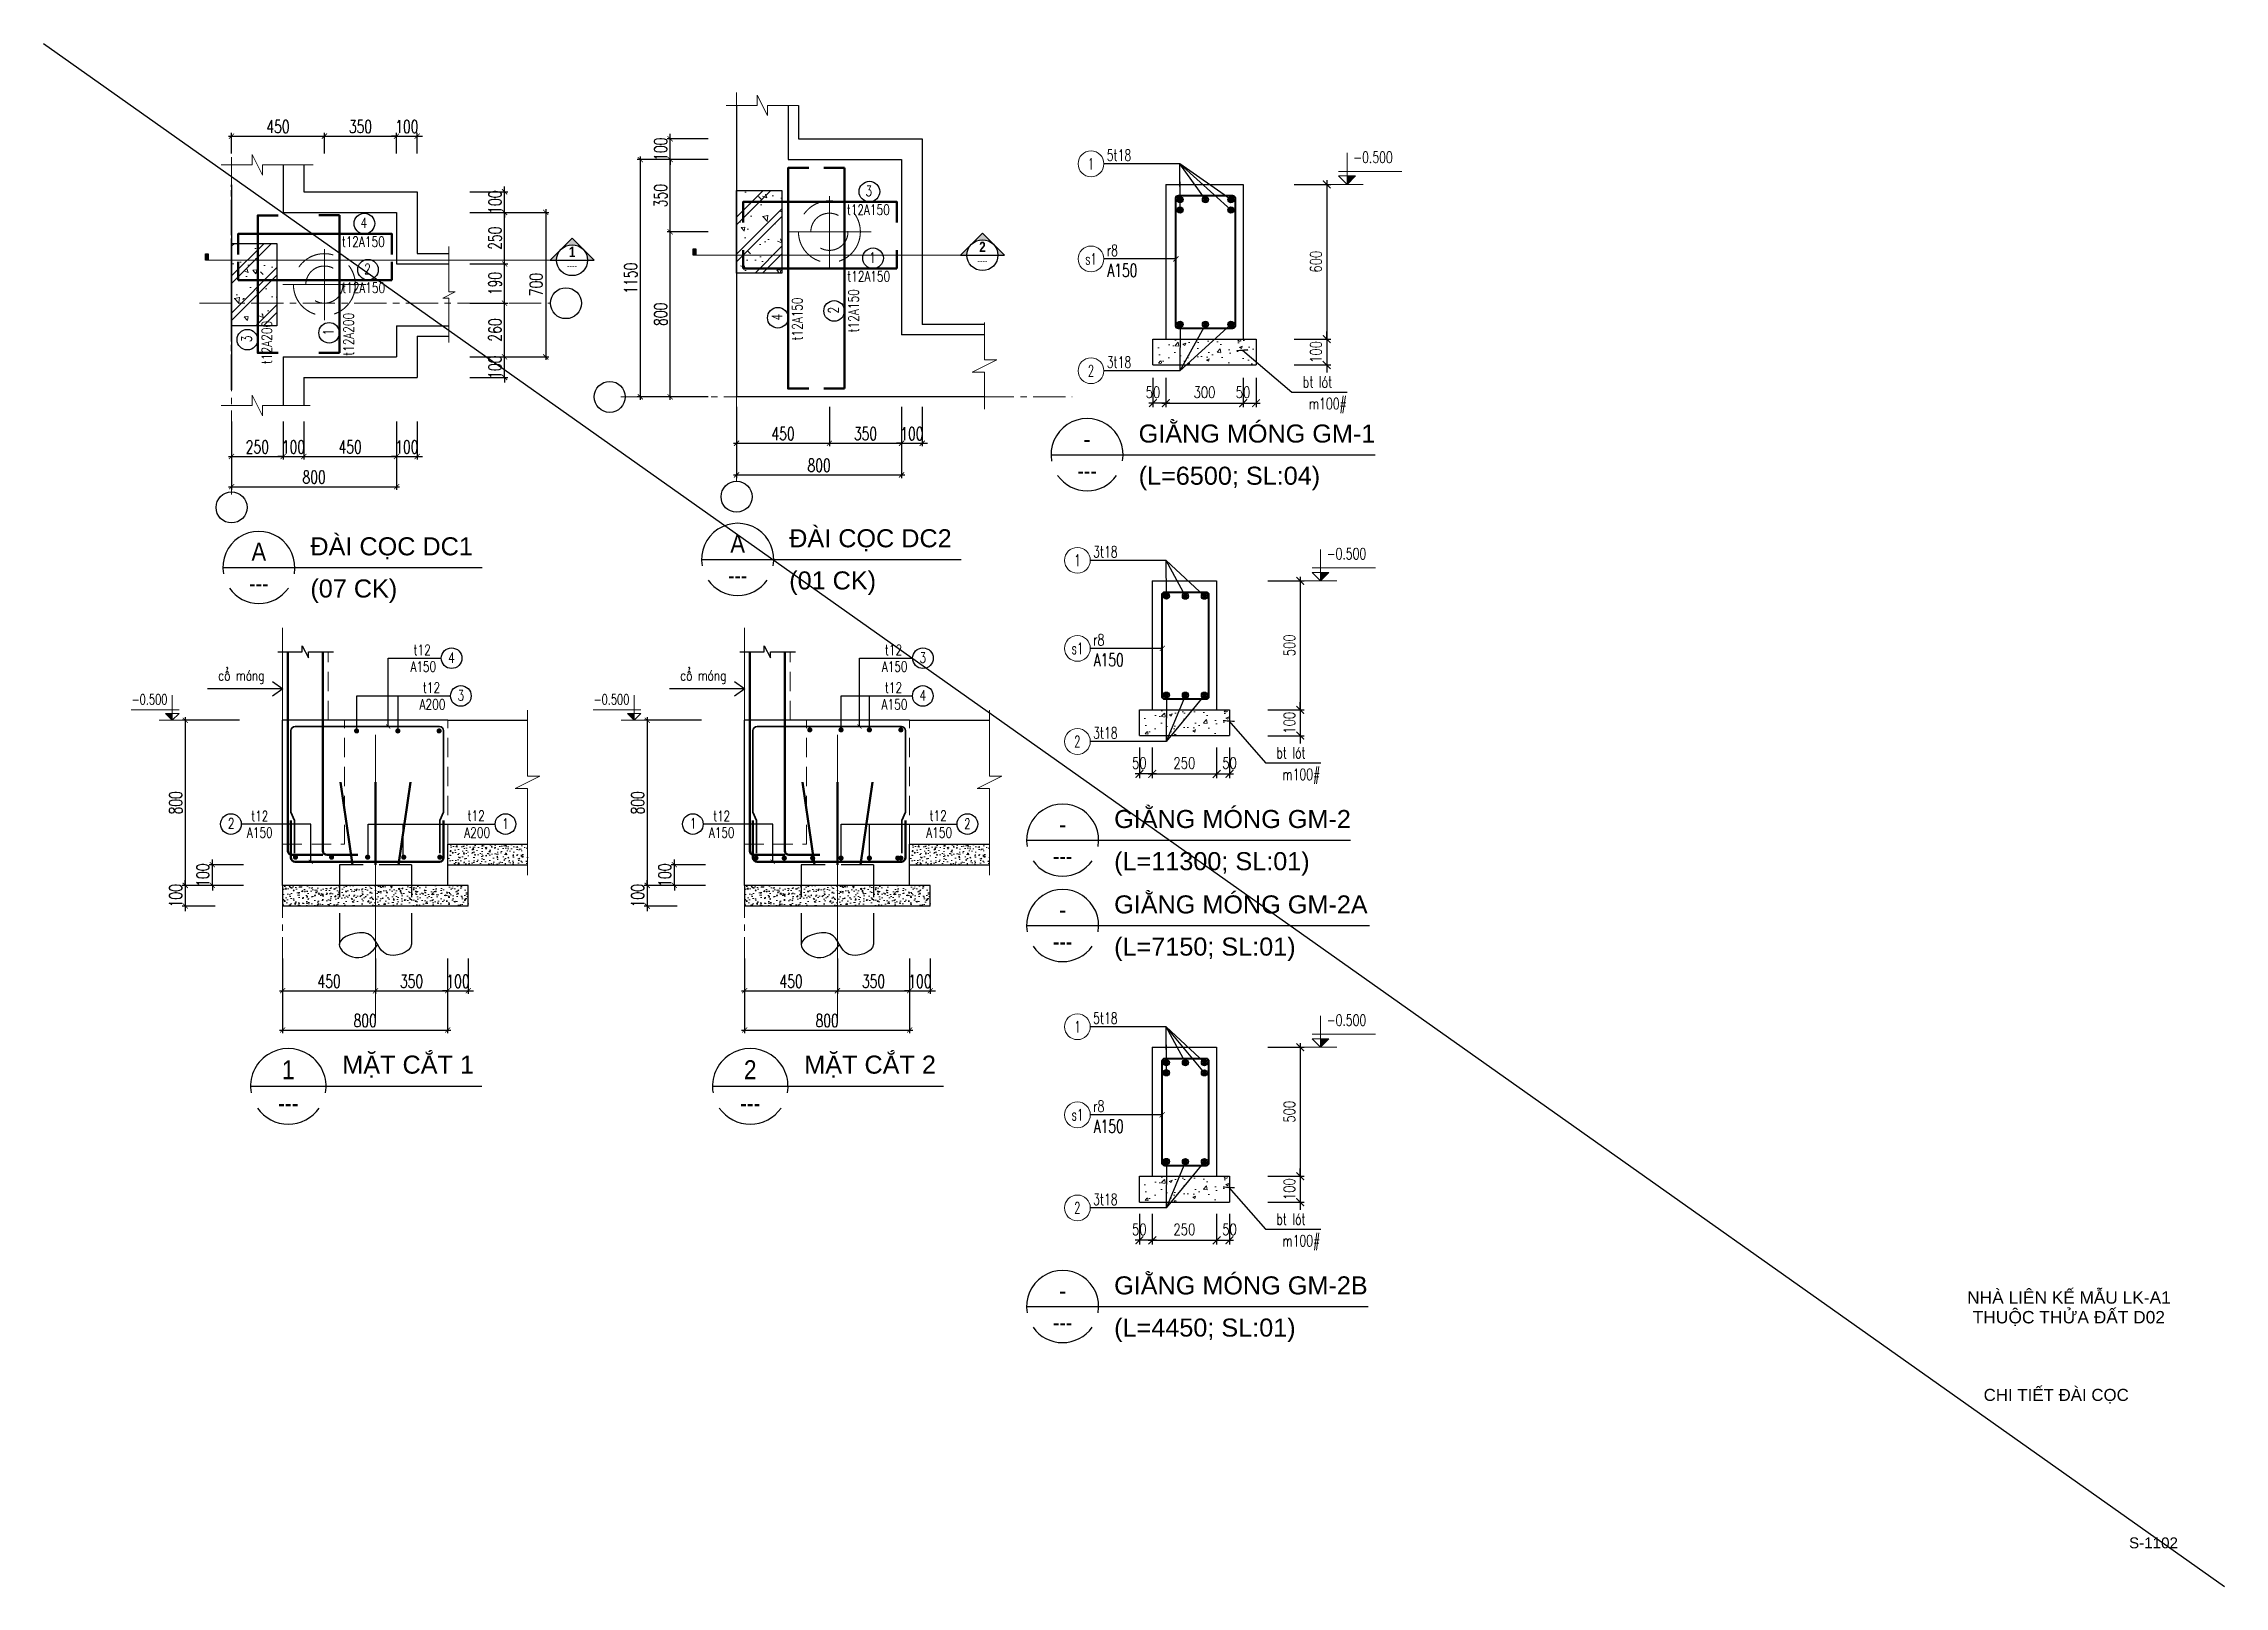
# Model space of a CAD drawing. Header units: millimetres. Extents: x -529861 to -223882, y -171969 to 61504.
# Drawn here: x -434706 to -392415, y -5111 to 24795 of the extents above; entities that cross this region are included whole.
import ezdxf
from ezdxf.enums import TextEntityAlignment as Align

# ---------------------------------------------------------------- set-up
doc = ezdxf.new("R2010")
doc.units = ezdxf.units.MM
doc.header["$LTSCALE"] = 5000
for name, pattern in [('CENTER', [2, 1.25, -0.25, 0.25, -0.25]), ('DASHDOT', [1, 0.5, -0.25, 0, -0.25]), ('DASHED2', [0.375, 0.25, -0.125]), ('HIDDEN', [0.375, 0.25, -0.125]), ('HIDDEN2', [0.1875, 0.125, -0.0625])]:
    doc.linetypes.add(name, pattern=pattern)
doc.layers.get('Defpoints').update_dxf_attribs({"color": 143})
for name, color, linetype, lineweight in [('01- Axis', 5, 'CENTER', 15), ('02- Bhatch', 8, 'Continuous', 9), ('05- Dim', 9, 'Continuous', 25), ('06- General text', 2, 'Continuous', 25), ('07- Hidden', 8, 'HIDDEN', 15), ('08- Note', 6, 'Continuous', 25), ('G-ANNO-TTLB', 7, 'Continuous', 18), ('KC-COT-HATCH', 13, 'Continuous', 15), ('KC-COT-NETCAT', 2, 'Continuous', 30), ('REBAR', 3, 'Continuous', 35), ('S- Concrete', 4, 'Continuous', 25), ('S- Rien', 3, 'Continuous', 50), ('S- Text', 7, 'Continuous', 25), ('S-Concrete', 4, 'Continuous', 25), ('S-Dim', 9, 'Continuous', 18), ('S-dims', 8, 'Continuous', 18), ('S-hatch', 8, 'Continuous', 5), ('S-hidden', 9, 'HIDDEN2', 25), ('S-Leader', 8, 'Continuous', 18), ('S-line normal', 17, 'Continuous', 25), ('s-nomal', 32, 'Continuous', 25), ('S-STEEL thin', 3, 'Continuous', 35), ('S-text', 2, 'Continuous', 20), ('S-TEXT35', 3, 'Continuous', 30), ('Thep', 3, 'Continuous', 40)]:
    doc.layers.add(name, color=color, linetype=linetype, lineweight=lineweight)
for name, color, linetype in [('8', 8, 'Continuous'), ('KC ICC-COTVACH', 3, 'Continuous'), ('KCS_AXIS', 18, 'CENTER'), ('KCS_CHI', 1, 'Continuous'), ('KCS_TEXT_BANVE_SO', 1, 'Continuous'), ('KCS_TEXT_BANVE_TEN', 162, 'Continuous')]:
    doc.layers.add(name, color=color, linetype=linetype)
doc.layers.add('KCS_Plotter', color=11, linetype='Continuous', plot=False)
doc.styles.add('.VnArialH', font='')
doc.styles.add('Arial_13', font='arial.ttf', dxfattribs={"height": 2.5})
doc.styles.add('Arial_14', font='arial.ttf', dxfattribs={"height": 2.5})
doc.styles.add('Brief text', font='')
doc.styles.add('dim', font='iso.shx', dxfattribs={"width": 0.8})
doc.styles.add('General text 1', font='')
doc.styles.add('kh-cat-typical$0$General text 1', font='')
doc.styles.add('ROMANS', font='romans.shx', dxfattribs={"width": 0.75, "bigfont": 'vns.shx'})
doc.styles.add('s-text', font='vnsimli.shx', dxfattribs={"width": 0.7})
doc.styles.add('S-TEXT35', font='', dxfattribs={"width": 0.9})
doc.styles.add('vnavanthb', font='')
doc.styles.add('vnsimli', font='vnsimli.shx')
doc.styles.add('vnsimpli', font='vnsimli.shx', dxfattribs={"width": 0.65})
doc.styles.get('.VnArialH').set_extended_font_data('.VnArialH')
doc.styles.get('Brief text').set_extended_font_data('.VnHelvetInsH', bold=True)
doc.styles.get('General text 1').set_extended_font_data('.VnAvantH')
doc.styles.get('kh-cat-typical$0$General text 1').set_extended_font_data('.VnAvantH')
doc.styles.get('S-TEXT35').set_extended_font_data('.VnAvantH')
doc.styles.get('vnavanthb').set_extended_font_data('.VnAvantH', bold=True)
doc.dimstyles.new('1-100x0.5', dxfattribs={"dimscale": 100, "dimtxt": 2.5, "dimasz": 1, "dimexe": 1, "dimexo": 1, "dimgap": 1, "dimtad": 1, "dimdec": 0, "dimlfac": 0.2, "dimzin": 0, "dimdsep": 46, "dimtxsty": 'dim', "dimblk": 'ARCHTICK', "dimcen": 1, "dimdle": 1, "dimclrd": 252, "dimclre": 252, "dimclrt": 31, "dimadec": 0, "dimazin": 0, "dimtfac": 1, "dimtdec": 0, "dimtmove": 0, "dimatfit": 1, "dimldrblk": 'ARCHTICK', "dimfxl": 50, "dimtolj": 1, "dimtzin": 0, "dimarcsym": 1})
doc.dimstyles.new('1-150x5', dxfattribs={"dimscale": 100, "dimtxt": 2.2, "dimasz": 1.5, "dimexe": 0.8, "dimexo": 0, "dimgap": 1, "dimtad": 1, "dimdec": 0, "dimlfac": 0.2, "dimzin": 1, "dimdsep": 46, "dimtxsty": 'ROMANS', "dimblk": 'ARCHTICK', "dimcen": 0.8, "dimdle": 0.8, "dimclrd": 256, "dimclre": 256, "dimclrt": 3, "dimadec": 0, "dimazin": 0, "dimtfac": 1, "dimtdec": 0, "dimtix": 1, "dimtmove": 0, "dimatfit": 3, "dimfxl": 0.15, "dimtvp": 0.833333, "dimtolj": 1, "dimtzin": 0, "dimarcsym": 0})
doc.dimstyles.new('1-25s', dxfattribs={"dimtxt": 250, "dimasz": 100, "dimexe": 60, "dimexo": 20, "dimgap": 60, "dimtad": 1, "dimdec": 0, "dimlfac": 0.25, "dimdsep": 46, "dimtxsty": 's-text', "dimblk1": 'ARCHTICK', "dimblk2": 'ARCHTICK', "dimsah": 1, "dimcen": 0, "dimdle": 60, "dimclrd": 256, "dimclre": 256, "dimclrt": 1, "dimadec": 0, "dimazin": 0, "dimtfac": 1, "dimtdec": 0, "dimtix": 1, "dimtmove": 1, "dimatfit": 3, "dimldrblk": 'ARCHTICK', "dimfxl": 60, "dimtolj": 1, "dimarcsym": 0})
doc.dimstyles.new('1-50', dxfattribs={"dimtxt": 200, "dimasz": 80, "dimexe": 100, "dimexo": 10, "dimgap": 60, "dimtad": 1, "dimdec": 0, "dimlfac": 0.5, "dimzin": 0, "dimdsep": 46, "dimtxsty": 's-text', "dimblk1": 'ARCHTICK', "dimblk2": 'ARCHTICK', "dimsah": 1, "dimcen": 100, "dimdle": 100, "dimclrd": 256, "dimclre": 256, "dimclrt": 4, "dimadec": 0, "dimazin": 0, "dimtfac": 0.0001, "dimtdec": 0, "dimtix": 1, "dimtmove": 1, "dimatfit": 3, "dimldrblk": 'ARCHTICK', "dimfxl": 200, "dimtolj": 1, "dimtzin": 0, "dimarcsym": 0})
doc.dimstyles.new('TL1-40', dxfattribs={"dimscale": 100, "dimtxt": 2.5, "dimasz": 0.8, "dimexe": 1, "dimexo": 2, "dimgap": 1, "dimtad": 1, "dimdec": 0, "dimlfac": 0.4, "dimzin": 12, "dimdsep": 46, "dimtxsty": 'dim', "dimblk1": 'ARCHTICK', "dimblk2": 'ARCHTICK', "dimsah": 1, "dimcen": 1, "dimdle": 1, "dimclrd": 9, "dimclre": 9, "dimclrt": 31, "dimadec": 0, "dimazin": 0, "dimtfac": 1, "dimtdec": 0, "dimtmove": 2, "dimatfit": 3, "dimldrblk": 'ARCHTICK', "dimfxl": 1, "dimtolj": 1, "dimtzin": 12, "dimarcsym": 0})

msp = doc.modelspace()

# ---------------------------------------------------------------- texts
at = {"layer": 'G-ANNO-TTLB', "lineweight": 9, "attachment_point": 1}
for s, insert, char_height, width, style in [('NHÀ LIÊN K', (-397403.33, 609.66), 240.545, 2260.1044, 'Arial_13'), ('\\fArial|b0|i0|c254|p34|;Ế', (-395538.56, 609.66), 240.5447, 269.9783, 'Arial_14'), (' M', (-395315.81, 609.66), 240.545, 447.3927, 'Arial_13'), ('\\fArial|b0|i0|c254|p34|;Ẫ', (-394946.67, 609.66), 240.5447, 269.9783, 'Arial_14'), ('U LK-A1', (-394723.92, 609.66), 240.545, 1535.0197, 'Arial_13'), ('THU', (-397295.14, 227.79), 240.545, 840.7897, 'Arial_13'), ('\\fArial|b0|i0|c254|p34|;Ộ', (-396601.42, 227.79), 240.5447, 316.2603, 'Arial_14'), ('C TH', (-396340.48, 227.79), 240.545, 956.4947, 'Arial_13'), ('\\fArial|b0|i0|c254|p34|;Ử', (-395551.29, 227.79), 240.5447, 347.115, 'Arial_14'), ('A ', (-395264.89, 227.79), 240.545, 385.6833, 'Arial_13'), ('Đ', (-394946.67, 227.79), 240.54, 293.1193, 'Arial_13'), ('\\fArial|b0|i0|c254|p34|;Ấ', (-394704.82, 227.79), 240.5447, 269.9783, 'Arial_14'), ('T D02', (-394482.07, 227.79), 240.545, 1110.768, 'Arial_13')]:
    msp.add_mtext(s, dxfattribs=dict(at, insert=insert, char_height=char_height, width=width, style=style))
at = {"layer": 'KCS_TEXT_BANVE_SO', "linetype": 'ByBlock', "style": 'Arial_13'}
msp.add_text('S-1102', height=210.6, dxfattribs=at).set_placement((-394263.56, -4372.8))
at = {"layer": 'KCS_TEXT_BANVE_TEN', "linetype": 'ByBlock', "style": 'Arial_13'}
msp.add_text('CHI TIẾT ĐÀI CỌC ', height=234, dxfattribs=at).set_placement((-397083.14, -1516.13))
at = {"layer": 'S- Text', "style": 's-text', "width": 0.75}
for s, p in [('3', (-418700.31, 21840.11, 0)), ('4', (-428494.24, 21221.44, 0)), ('1', (-418630.54, 20548.98, 0)), ('2', (-428424.46, 20327.24, 0))]:
    msp.add_text(s, height=200, dxfattribs=at).set_placement(p, align=Align.CENTER)
for p in [(-419130.87, 21474.57, 0), (-428924.79, 20855.89, 0), (-419123.19, 20183.43, 0), (-428917.12, 19961.7, 0)]:
    msp.add_text('t12A150', height=200, dxfattribs=at).set_placement(p)
for s, p in [('t12A150', (-418897.77, 19197.64, 0)), ('t12A200', (-428691.69, 18741.62, 0)), ('t12A150', (-419989.73, 19039.99, 0)), ('t12A200', (-430276.95, 18583.96, 0))]:
    msp.add_text(s, height=200, rotation=90, dxfattribs=at).set_placement(p)
for s, p in [('4', (-420381.26, 19495.42, 0)), ('2', (-419289.29, 19627.99, 0)), ('3', (-430668.48, 19071.29, 0)), ('1', (-429083.22, 19203.86, 0))]:
    msp.add_text(s, height=200, rotation=90, dxfattribs=at).set_placement(p, align=Align.CENTER)
for s, p in [('t12', (-427363, 13043.82, 0)), ('t12', (-418222.19, 13043.82, 0)), ('cæ mãng', (-430870.36, 12543.66, 0)), ('A150', (-427342.08, 12717.92, 0)), ('4', (-426795.88, 12892.56, 0)), ('cæ mãng', (-421911.59, 12543.66, 0)), ('A150', (-418201.27, 12717.92, 0)), ('3', (-417655.08, 12892.56, 0)), ('t12', (-427183.19, 12312.18, 0)), ('t12', (-418224.42, 12312.18, 0)), ('A200', (-427162.27, 11986.28, 0)), ('3', (-426616.08, 12160.92, 0)), ('A150', (-418203.49, 11986.28, 0)), ('4', (-417657.3, 12160.92, 0)), ('2', (-431067.66, 9678.62, 0)), ('t12', (-430515.2, 9822.1, 0)), ('t12', (-426317.99, 9828.13, 0)), ('1', (-425750.88, 9676.88, 0)), ('1', (-422108.88, 9678.62, 0)), ('t12', (-421556.42, 9822.1, 0)), ('t12', (-417359.22, 9828.13, 0)), ('2', (-416792.11, 9676.88, 0)), ('A150', (-430514.86, 9502.23, 0)), ('A200', (-426297.07, 9502.23, 0)), ('A150', (-421556.08, 9502.23, 0)), ('A150', (-417338.3, 9502.23, 0))]:
    msp.add_text(s, height=200, dxfattribs=at).set_placement(p, align=Align.MIDDLE)
at = {"layer": 'S-text', "color": 3, "ltscale": 200, "style": 's-text', "width": 0.7}
for s, p in [('bt lãt', (-410285.14, 18126.27, 0)), ('m100#', (-410167.81, 17706.5, 0)), ('bt lãt', (-410799, 10939.26, 0)), ('m100#', (-410681.66, 10519.49, 0)), ('bt lãt', (-410799, 1898.25, 0)), ('m100#', (-410681.66, 1478.48, 0))]:
    msp.add_text(s, height=220, dxfattribs=at).set_placement(p)

# ---------------------------------------------------------------- blocks, each defined once
blk = doc.blocks.new('_ArchTick')
at = {"color": 0, "linetype": 'ByBlock', "const_width": 0.15}
blk.add_lwpolyline([(-0.5, -0.5), (0.5, 0.5)], dxfattribs=at)
blk = doc.blocks.new('*D884')
at = {"layer": 'Defpoints', "color": 0, "ltscale": 800, "transparency": 16777216}
for p in [(-410965, 11880, 0), (-410965, 11380, 0), (-410337, 11380)]:
    blk.add_point(p, dxfattribs=at)
at = {"layer": 'S-dims', "lineweight": -2, "ltscale": 800, "transparency": 16777216}
for p, q in [((-410965, 11880), (-410257, 11880)), ((-410337, 11880), (-410337, 12030)), ((-410337, 11880), (-410337, 11380)), ((-410965, 11380), (-410257, 11380)), ((-410337, 11380), (-410337, 11230))]:
    blk.add_line(p, q, dxfattribs=at)
at = {"layer": 'S-dims', "lineweight": -2, "ltscale": 800, "transparency": 16777216, "xscale": 150, "yscale": 150, "zscale": 150}
for p, rotation in [((-410337, 11880), 270), ((-410337, 11380), 90)]:
    blk.add_blockref('_ArchTick', p, dxfattribs=dict(at, rotation=rotation))
at = {"layer": 'S-dims', "color": 3, "ltscale": 800, "transparency": 16777216, "insert": (-410547, 11630), "char_height": 220, "attachment_point": 5, "rotation": 90, "style": 'ROMANS'}
blk.add_mtext('\\A1;100', dxfattribs=at)
blk = doc.blocks.new('*D885')
at = {"layer": 'Defpoints', "color": 0, "ltscale": 800, "transparency": 16777216}
for p in [(-413206, 11154, 0), (-411958, 11154, 0), (-411958, 10639)]:
    blk.add_point(p, dxfattribs=at)
at = {"layer": 'S-dims', "lineweight": -2, "ltscale": 800, "transparency": 16777216}
for p, q in [((-413206, 11154), (-413206, 10559)), ((-411958, 11154), (-411958, 10559)), ((-413286, 10639), (-411878, 10639))]:
    blk.add_line(p, q, dxfattribs=at)
at = {"layer": 'S-dims', "lineweight": -2, "ltscale": 800, "transparency": 16777216, "xscale": 150, "yscale": 150, "zscale": 150, "rotation": 180}
blk.add_blockref('_ArchTick', (-413206, 10639), dxfattribs=at)
at = {"layer": 'S-dims', "lineweight": -2, "ltscale": 800, "transparency": 16777216, "xscale": 150, "yscale": 150, "zscale": 150}
blk.add_blockref('_ArchTick', (-411958, 10639), dxfattribs=at)
at = {"layer": 'S-dims', "color": 3, "ltscale": 800, "transparency": 16777216, "insert": (-412582, 10849), "char_height": 220, "attachment_point": 5, "style": 'ROMANS'}
blk.add_mtext('\\A1;250', dxfattribs=at)
blk = doc.blocks.new('*D886')
at = {"layer": 'Defpoints', "color": 0, "ltscale": 800, "transparency": 16777216}
for p in [(-410965, 14380, 0), (-410965, 11880, 0), (-410337, 11880)]:
    blk.add_point(p, dxfattribs=at)
at = {"layer": 'S-dims', "lineweight": -2, "ltscale": 800, "transparency": 16777216}
for p, q in [((-410965, 14380), (-410257, 14380)), ((-410337, 14460), (-410337, 11800)), ((-410965, 11880), (-410257, 11880))]:
    blk.add_line(p, q, dxfattribs=at)
at = {"layer": 'S-dims', "lineweight": -2, "ltscale": 800, "transparency": 16777216, "xscale": 150, "yscale": 150, "zscale": 150}
for p, rotation in [((-410337, 14380), 90), ((-410337, 11880), 270)]:
    blk.add_blockref('_ArchTick', p, dxfattribs=dict(at, rotation=rotation))
at = {"layer": 'S-dims', "color": 3, "ltscale": 800, "transparency": 16777216, "insert": (-410547, 13130), "char_height": 220, "attachment_point": 5, "rotation": 90, "style": 'ROMANS'}
blk.add_mtext('\\A1;500', dxfattribs=at)
blk = doc.blocks.new('*D887')
at = {"layer": 'Defpoints', "color": 0, "ltscale": 800, "transparency": 16777216}
for p in [(-413456, 11154, 0), (-413206, 11154, 0), (-413456, 10639)]:
    blk.add_point(p, dxfattribs=at)
at = {"layer": 'S-dims', "lineweight": -2, "ltscale": 800, "transparency": 16777216}
for p, q in [((-413456, 11154), (-413456, 10559)), ((-413206, 11154), (-413206, 10559)), ((-413126, 10639), (-413536, 10639))]:
    blk.add_line(p, q, dxfattribs=at)
at = {"layer": 'S-dims', "lineweight": -2, "ltscale": 800, "transparency": 16777216, "xscale": 150, "yscale": 150, "zscale": 150, "rotation": 180}
blk.add_blockref('_ArchTick', (-413456, 10639), dxfattribs=at)
at = {"layer": 'S-dims', "lineweight": -2, "ltscale": 800, "transparency": 16777216, "xscale": 150, "yscale": 150, "zscale": 150}
blk.add_blockref('_ArchTick', (-413206, 10639), dxfattribs=at)
at = {"layer": 'S-dims', "color": 3, "ltscale": 800, "transparency": 16777216, "insert": (-413456, 10849), "char_height": 220, "attachment_point": 5, "style": 'ROMANS'}
blk.add_mtext('\\A1;50', dxfattribs=at)
blk = doc.blocks.new('*D888')
at = {"layer": 'Defpoints', "color": 0, "ltscale": 800, "transparency": 16777216}
for p in [(-411958, 11154, 0), (-411708, 11154, 0), (-411708, 10639)]:
    blk.add_point(p, dxfattribs=at)
at = {"layer": 'S-dims', "lineweight": -2, "ltscale": 800, "transparency": 16777216}
for p, q in [((-411958, 11154), (-411958, 10559)), ((-411708, 11154), (-411708, 10559)), ((-412038, 10639), (-411628, 10639))]:
    blk.add_line(p, q, dxfattribs=at)
at = {"layer": 'S-dims', "lineweight": -2, "ltscale": 800, "transparency": 16777216, "xscale": 150, "yscale": 150, "zscale": 150, "rotation": 180}
blk.add_blockref('_ArchTick', (-411958, 10639), dxfattribs=at)
at = {"layer": 'S-dims', "lineweight": -2, "ltscale": 800, "transparency": 16777216, "xscale": 150, "yscale": 150, "zscale": 150}
blk.add_blockref('_ArchTick', (-411708, 10639), dxfattribs=at)
at = {"layer": 'S-dims', "color": 3, "ltscale": 800, "transparency": 16777216, "insert": (-411708, 10849), "char_height": 220, "attachment_point": 5, "style": 'ROMANS'}
blk.add_mtext('\\A1;50', dxfattribs=at)
blk = doc.blocks.new('THEP DAM')
at = {"layer": 'S-STEEL thin'}
for p, q in [((-0.53, 0.53), (0.53, -0.53)), ((-0.53, -0.53), (0.53, 0.53)), ((0, 0.75), (0, -0.75)), ((-0.75, 0), (0.75, 0))]:
    blk.add_line(p, q, dxfattribs=at)
blk.add_circle((0, 0), 0.75, dxfattribs=at)
blk = doc.blocks.new('CCT')
at = {"layer": 'S-Leader'}
blk.add_circle((-3.12, 0), 2.5, dxfattribs=at)
at = {"layer": 'S-text', "style": 'vnavanthb'}
blk.add_attdef('SH', text='', height=3, dxfattribs=at).set_placement((-2.71, 0), align=Align.MIDDLE)
at = {"layer": 'S-text', "style": 'vnsimpli', "width": 0.75}
for tag, p in [('DK', (1.08, 1.06)), ('KC', (1.08, -3.72))]:
    blk.add_attdef(tag, p, '', height=2.5, dxfattribs=at)
blk = doc.blocks.new('cot cao do')
at = {"layer": 'S-Leader'}
blk.add_hatch(color=256, dxfattribs=at).paths.add_polyline_path([(111, 111), (0, 111), (0, 0)])
for p, q in [((0, 0), (0, 413)), ((214, 0), (-214, 0)), ((-111, 171), (722, 171)), ((0, 0), (-111, 111)), ((-111, 111), (111, 111)), ((0, 0), (111, 111))]:
    blk.add_line(p, q, dxfattribs=at)
blk = doc.blocks.new('caotrinh')
at = {"layer": '8', "xscale": 0.01000000000931323, "yscale": 0.01000000000931323, "zscale": 0.01000000000931323}
blk.add_blockref('cot cao do', (1239341.48, -33042.11), dxfattribs=at)
at = {"layer": 'S-text', "style": 'vnsimli', "width": 0.7}
for tag, p in [('LEVER1', (1239342.3, -33028.83)), ('LEVER2', (1239342.3, -33030.9)), ('LEVER3', (1239342.3, -33032.97)), ('LEVER4', (1239342.3, -33034.99)), ('LEVER5', (1239342.3, -33037.1)), ('LEVER6', (1239342.3, -33039.29))]:
    blk.add_attdef(tag, p, '', height=1.7, dxfattribs=at)
blk = doc.blocks.new('*U876')
for p, q in [((-6.98, 0), (6.98, 0)), ((0, 0), (35.72, 0))]:
    blk.add_line(p, q)
blk.add_ellipse((0, 0), major_axis=(6.98, 0.01), ratio=1, start_param=-0.176637, end_param=3.316767)
at = {"color": 0}
blk.add_ellipse((0, 0), major_axis=(-6.98, 0), ratio=1, start_param=0.612827, end_param=2.529211, dxfattribs=at)
at = {"layer": 'S-TEXT35', "style": 'S-TEXT35', "width": 0.9}
for tag, p in [('VIEW-NUMBER', (0, 1.44)), ('SHEET_NUMBER', (0, -4.89))]:
    blk.add_attdef(tag, text='', height=3.5, dxfattribs=at).set_placement(p, align=Align.CENTER)
at = {"layer": 'S-TEXT35', "style": '.VnArialH'}
for tag, p in [('VIET_NAME', (16.42, 2.33)), ('ENGLISH_NAME', (16.42, -5.83))]:
    blk.add_attdef(tag, p, '', height=3.5, dxfattribs=at)
blk = doc.blocks.new('*D889')
at = {"layer": '05- Dim', "lineweight": -2, "transparency": 16777216}
for p, q in [((-430904, 11678), (-432019, 11678)), ((-431959, 11738), (-431959, 8418)), ((-430904, 8478), (-432019, 8478))]:
    blk.add_line(p, q, dxfattribs=at)
at = {"layer": 'Defpoints', "color": 0, "transparency": 16777216}
for p in [(-430884, 11678), (-431959, 8478), (-430884, 8478)]:
    blk.add_point(p, dxfattribs=at)
at = {"layer": '05- Dim', "lineweight": -2, "transparency": 16777216, "xscale": 100, "yscale": 100, "zscale": 100}
for p, rotation in [((-431959, 11678), 90), ((-431959, 8478), 270)]:
    blk.add_blockref('_ArchTick', p, dxfattribs=dict(at, rotation=rotation))
at = {"layer": '05- Dim', "color": 1, "transparency": 16777216, "insert": (-432144, 10078), "char_height": 250, "attachment_point": 5, "rotation": 90, "style": 's-text'}
blk.add_mtext('\\A1;800', dxfattribs=at)
blk = doc.blocks.new('*D890')
at = {"layer": '05- Dim', "lineweight": -2, "transparency": 16777216}
for p, q in [((-431377, 8478), (-432019, 8478)), ((-431959, 8478), (-431959, 8578)), ((-431959, 8478), (-431959, 8078)), ((-431377, 8078), (-432019, 8078)), ((-431959, 8078), (-431959, 7978))]:
    blk.add_line(p, q, dxfattribs=at)
at = {"layer": 'Defpoints', "color": 0, "transparency": 16777216}
for p in [(-431357, 8478), (-431959, 8078), (-431357, 8078)]:
    blk.add_point(p, dxfattribs=at)
at = {"layer": '05- Dim', "lineweight": -2, "transparency": 16777216, "xscale": 100, "yscale": 100, "zscale": 100}
for p, rotation in [((-431959, 8478), 270), ((-431959, 8078), 90)]:
    blk.add_blockref('_ArchTick', p, dxfattribs=dict(at, rotation=rotation))
at = {"layer": '05- Dim', "color": 1, "transparency": 16777216, "insert": (-432144, 8278), "char_height": 250, "attachment_point": 5, "rotation": 90, "style": 's-text'}
blk.add_mtext('\\A1;100', dxfattribs=at)
blk = doc.blocks.new('*D891')
at = {"layer": '05- Dim', "lineweight": -2, "transparency": 16777216}
for p, q in [((-431433, 8878), (-431433, 8978)), ((-430828, 8878), (-431493, 8878)), ((-430828, 8478), (-431493, 8478)), ((-431433, 8478), (-431433, 8878)), ((-431433, 8478), (-431433, 8378))]:
    blk.add_line(p, q, dxfattribs=at)
at = {"layer": 'Defpoints', "color": 0, "transparency": 16777216}
for p in [(-431433, 8878), (-430808, 8878), (-430808, 8478)]:
    blk.add_point(p, dxfattribs=at)
at = {"layer": '05- Dim', "lineweight": -2, "transparency": 16777216, "xscale": 100, "yscale": 100, "zscale": 100}
for p, rotation in [((-431433, 8878), 270), ((-431433, 8478), 90)]:
    blk.add_blockref('_ArchTick', p, dxfattribs=dict(at, rotation=rotation))
at = {"layer": '05- Dim', "color": 1, "transparency": 16777216, "insert": (-431618, 8678), "char_height": 250, "attachment_point": 5, "rotation": 90, "style": 's-text'}
blk.add_mtext('\\A1;100', dxfattribs=at)
blk = doc.blocks.new('*D892')
at = {"layer": '05- Dim', "lineweight": -2, "transparency": 16777216}
for p, q in [((-430070, 7059), (-430070, 6375)), ((-428270, 7059), (-428270, 6375)), ((-430130, 6435), (-428210, 6435))]:
    blk.add_line(p, q, dxfattribs=at)
at = {"layer": 'Defpoints', "color": 0, "transparency": 16777216}
for p in [(-430070, 7079), (-428270, 7079), (-428270, 6435)]:
    blk.add_point(p, dxfattribs=at)
at = {"layer": '05- Dim', "lineweight": -2, "transparency": 16777216, "xscale": 100, "yscale": 100, "zscale": 100, "rotation": 180}
blk.add_blockref('_ArchTick', (-430070, 6435), dxfattribs=at)
at = {"layer": '05- Dim', "lineweight": -2, "transparency": 16777216, "xscale": 100, "yscale": 100, "zscale": 100}
blk.add_blockref('_ArchTick', (-428270, 6435), dxfattribs=at)
at = {"layer": '05- Dim', "color": 1, "transparency": 16777216, "insert": (-429170, 6620), "char_height": 250, "attachment_point": 5, "style": 's-text'}
blk.add_mtext('\\A1;450', dxfattribs=at)
blk = doc.blocks.new('D30')
for p, q in [((-700, 0), (-700, -1544)), ((700, 0), (-700, 0)), ((700, 0), (700, -1544))]:
    blk.add_line(p, q)
at = {"layer": '01- Axis', "linetype": 'DASHDOT', "ltscale": 300}
blk.add_line((0, -3073), (0, 2520), dxfattribs=at)
at = {"layer": '05- Dim'}
blk.add_open_spline([(700, -1541), (674, -1715), (43, -1893), (30, -1148), (-948, -1472), (-338, -1925), (-56, -1697), (45, -1541)], degree=3, knots=[0, 0, 0, 0, 377.304511, 807.210925, 1248.538509, 1547.365408, 1908.554203, 1908.554203, 1908.554203, 1908.554203], dxfattribs=at)
at = {"layer": 'S- Rien', "linetype": 'HIDDEN', "ltscale": 800}
for p, q in [((-445, 0), (-680, 1600)), ((0, 0), (0, 1600)), ((445, 0), (680, 1600))]:
    blk.add_line(p, q, dxfattribs=at)
blk = doc.blocks.new('cao do')
blk.add_hatch(color=256).paths.add_polyline_path([(149, 149), (0, 149), (0, 0)])
for p, q in [((0, 0), (0, 553)), ((286, 0), (-286, 0)), ((-149, 229), (904, 229)), ((0, 0), (-149, 149)), ((-149, 149), (149, 149)), ((0, 0), (149, 149))]:
    blk.add_line(p, q)
at = {"layer": 'S-text', "width": 0.7}
for tag, height, style, p in [('LEVER3', 200, 's-text', (490, 1059)), ('LEVER1', 228, 'vnsimli', (502, 348)), ('LEVER2', 200, 's-text', (491, 728))]:
    blk.add_attdef(tag, text='', height=height, dxfattribs=dict(at, style=style)).set_placement(p, align=Align.CENTER)
blk = doc.blocks.new('*D893')
at = {"layer": 'Defpoints', "color": 0, "ltscale": 800, "transparency": 16777216}
for p in [(-410451, 19067, 0), (-410451, 18567, 0), (-409823, 18567)]:
    blk.add_point(p, dxfattribs=at)
at = {"layer": 'S-dims', "lineweight": -2, "ltscale": 800, "transparency": 16777216}
for p, q in [((-410451, 19067), (-409743, 19067)), ((-409823, 19067), (-409823, 19217)), ((-409823, 19067), (-409823, 18567)), ((-410451, 18567), (-409743, 18567)), ((-409823, 18567), (-409823, 18417))]:
    blk.add_line(p, q, dxfattribs=at)
at = {"layer": 'S-dims', "lineweight": -2, "ltscale": 800, "transparency": 16777216, "xscale": 150, "yscale": 150, "zscale": 150}
for p, rotation in [((-409823, 19067), 270), ((-409823, 18567), 90)]:
    blk.add_blockref('_ArchTick', p, dxfattribs=dict(at, rotation=rotation))
at = {"layer": 'S-dims', "color": 3, "ltscale": 800, "transparency": 16777216, "insert": (-410033, 18817), "char_height": 220, "attachment_point": 5, "rotation": 90, "style": 'ROMANS'}
blk.add_mtext('\\A1;100', dxfattribs=at)
blk = doc.blocks.new('*D894')
at = {"layer": 'Defpoints', "color": 0, "ltscale": 800, "transparency": 16777216}
for p in [(-412942, 18314, 0), (-411444, 18314, 0), (-411444, 17826)]:
    blk.add_point(p, dxfattribs=at)
at = {"layer": 'S-dims', "lineweight": -2, "ltscale": 800, "transparency": 16777216}
for p, q in [((-412942, 18314), (-412942, 17746)), ((-411444, 18314), (-411444, 17746)), ((-413022, 17826), (-411364, 17826))]:
    blk.add_line(p, q, dxfattribs=at)
at = {"layer": 'S-dims', "lineweight": -2, "ltscale": 800, "transparency": 16777216, "xscale": 150, "yscale": 150, "zscale": 150, "rotation": 180}
blk.add_blockref('_ArchTick', (-412942, 17826), dxfattribs=at)
at = {"layer": 'S-dims', "lineweight": -2, "ltscale": 800, "transparency": 16777216, "xscale": 150, "yscale": 150, "zscale": 150}
blk.add_blockref('_ArchTick', (-411444, 17826), dxfattribs=at)
at = {"layer": 'S-dims', "color": 3, "ltscale": 800, "transparency": 16777216, "insert": (-412193, 18036), "char_height": 220, "attachment_point": 5, "style": 'ROMANS'}
blk.add_mtext('\\A1;300', dxfattribs=at)
blk = doc.blocks.new('*D895')
at = {"layer": 'Defpoints', "color": 0, "ltscale": 800, "transparency": 16777216}
for p in [(-410451, 22067, 0), (-410451, 19067, 0), (-409823, 19067)]:
    blk.add_point(p, dxfattribs=at)
at = {"layer": 'S-dims', "lineweight": -2, "ltscale": 800, "transparency": 16777216}
for p, q in [((-410451, 22067), (-409743, 22067)), ((-409823, 22147), (-409823, 18987)), ((-410451, 19067), (-409743, 19067))]:
    blk.add_line(p, q, dxfattribs=at)
at = {"layer": 'S-dims', "lineweight": -2, "ltscale": 800, "transparency": 16777216, "xscale": 150, "yscale": 150, "zscale": 150}
for p, rotation in [((-409823, 22067), 90), ((-409823, 19067), 270)]:
    blk.add_blockref('_ArchTick', p, dxfattribs=dict(at, rotation=rotation))
at = {"layer": 'S-dims', "color": 3, "ltscale": 800, "transparency": 16777216, "insert": (-410033, 20567), "char_height": 220, "attachment_point": 5, "rotation": 90, "style": 'ROMANS'}
blk.add_mtext('\\A1;600', dxfattribs=at)
blk = doc.blocks.new('*D896')
at = {"layer": 'Defpoints', "color": 0, "ltscale": 800, "transparency": 16777216}
for p in [(-413192, 18314, 0), (-412942, 18314, 0), (-413192, 17826)]:
    blk.add_point(p, dxfattribs=at)
at = {"layer": 'S-dims', "lineweight": -2, "ltscale": 800, "transparency": 16777216}
for p, q in [((-413192, 18314), (-413192, 17746)), ((-412942, 18314), (-412942, 17746)), ((-412862, 17826), (-413272, 17826))]:
    blk.add_line(p, q, dxfattribs=at)
at = {"layer": 'S-dims', "lineweight": -2, "ltscale": 800, "transparency": 16777216, "xscale": 150, "yscale": 150, "zscale": 150, "rotation": 180}
blk.add_blockref('_ArchTick', (-413192, 17826), dxfattribs=at)
at = {"layer": 'S-dims', "lineweight": -2, "ltscale": 800, "transparency": 16777216, "xscale": 150, "yscale": 150, "zscale": 150}
blk.add_blockref('_ArchTick', (-412942, 17826), dxfattribs=at)
at = {"layer": 'S-dims', "color": 3, "ltscale": 800, "transparency": 16777216, "insert": (-413192, 18036), "char_height": 220, "attachment_point": 5, "style": 'ROMANS'}
blk.add_mtext('\\A1;50', dxfattribs=at)
blk = doc.blocks.new('*D897')
at = {"layer": 'Defpoints', "color": 0, "ltscale": 800, "transparency": 16777216}
for p in [(-411444, 18314, 0), (-411194, 18314, 0), (-411194, 17826)]:
    blk.add_point(p, dxfattribs=at)
at = {"layer": 'S-dims', "lineweight": -2, "ltscale": 800, "transparency": 16777216}
for p, q in [((-411444, 18314), (-411444, 17746)), ((-411194, 18314), (-411194, 17746)), ((-411524, 17826), (-411114, 17826))]:
    blk.add_line(p, q, dxfattribs=at)
at = {"layer": 'S-dims', "lineweight": -2, "ltscale": 800, "transparency": 16777216, "xscale": 150, "yscale": 150, "zscale": 150, "rotation": 180}
blk.add_blockref('_ArchTick', (-411444, 17826), dxfattribs=at)
at = {"layer": 'S-dims', "lineweight": -2, "ltscale": 800, "transparency": 16777216, "xscale": 150, "yscale": 150, "zscale": 150}
blk.add_blockref('_ArchTick', (-411194, 17826), dxfattribs=at)
at = {"layer": 'S-dims', "color": 3, "ltscale": 800, "transparency": 16777216, "insert": (-411444, 18036), "char_height": 220, "attachment_point": 5, "style": 'ROMANS'}
blk.add_mtext('\\A1;50', dxfattribs=at)
blk = doc.blocks.new('*U935')
at = {"layer": 'KC-COT-HATCH'}
h = blk.add_hatch(dxfattribs=at)
h.set_pattern_fill('CHAU-02', color=256, scale=30, pattern_type=2)
h.set_pattern_definition([(50, (-758.44, -466.9), (215.178, -18.826), [22.5, -247.5]), (355, (-758.44, -466.9), (-41.625, 225.658), [18, -198]), (100.451, (-740.51, -468.47), (173.553, 206.83), [19.122, -210.343]), (46.184, (-758.44, -406.9), (320.17, -49.656), [33.75, -371.25]), (96.636, (-731.76, -411.04), (280.4, 292.24), [28.68, -315.514]), (351.184, (-758.44, -406.9), (280.4, 292.24), [27, -297]), (21, (-728.44, -421.9), (179.072, -120.786), [22.5, -247.5]), (226, (-728.44, -421.9), (201.565, -109.66), [18, -198]), (71.451, (-713.52, -431.97), (252.067, 96.76), [19.122, -210.343]), (67.5, (-758.44, -466.9), (-46.775, 88.3123), [0, -195.6, 0, -201, 0, -198.75]), (4.5, (-758.44, -466.9), (85.005, 114.031), [0, -114.6, 0, -191.1, 0, -75.75]), (327.5, (-825.34, -466.9), (160.147, -6.7665), [0, -75, 0, -234, 0, -310.5]), (317.5, (-855.34, -466.9), (174.956, 30.031), [0, -97.5, 0, -155.4, 0, -220.5]), (315, (-758.44, -466.9), (90.156, 90.156), []), (315, (-758.44, -430.15), (90.156, 90.156), [])])
h.paths.add_polyline_path([(-110, 200), (-110, -200), (110, -200), (110, 200)])
at = {"layer": 'KC-COT-NETCAT'}
blk.add_lwpolyline([(-110, -200), (110, -200), (110, 200), (-110, 200)], close=True, dxfattribs=at)
blk = doc.blocks.new('D350')
at = {"color": 2, "ltscale": 0.15}
blk.add_circle((0, 0), 150, dxfattribs=at)
at = {"ltscale": 0.15}
blk.add_circle((0, 0), 90.1, dxfattribs=at)
at = {"layer": '01- Axis', "ltscale": 100}
for p, q in [((0, -172), (0, 172)), ((202, 0), (-202, 0))]:
    blk.add_line(p, q, dxfattribs=at)
blk = doc.blocks.new('*D898')
at = {"layer": 'Defpoints', "color": 0, "transparency": 16777216}
for p in [(-431061, 17489), (-430061, 17489), (-430061, 16792)]:
    blk.add_point(p, dxfattribs=at)
at = {"layer": 'S-dims', "lineweight": -2, "transparency": 16777216}
for p, q in [((-431061, 17469), (-431061, 16732)), ((-430061, 17469), (-430061, 16732)), ((-431121, 16792), (-430001, 16792))]:
    blk.add_line(p, q, dxfattribs=at)
at = {"layer": 'S-dims', "lineweight": -2, "transparency": 16777216, "xscale": 100, "yscale": 100, "zscale": 100, "rotation": 180}
blk.add_blockref('_ArchTick', (-431061, 16792), dxfattribs=at)
at = {"layer": 'S-dims', "lineweight": -2, "transparency": 16777216, "xscale": 100, "yscale": 100, "zscale": 100}
blk.add_blockref('_ArchTick', (-430061, 16792), dxfattribs=at)
at = {"layer": 'S-dims', "color": 1, "transparency": 16777216, "insert": (-430561, 16977), "char_height": 250, "attachment_point": 5, "style": 's-text'}
blk.add_mtext('\\A1;250', dxfattribs=at)
blk = doc.blocks.new('*D899')
at = {"layer": 'Defpoints', "color": 0, "linetype": 'ByBlock', "ltscale": 1500, "transparency": 16777216}
for p in [(-430061, 17489), (-429661, 17489), (-429661, 16792)]:
    blk.add_point(p, dxfattribs=at)
at = {"layer": 'S-dims', "linetype": 'ByBlock', "lineweight": -2, "ltscale": 1500, "transparency": 16777216}
for p, q in [((-430061, 17469), (-430061, 16732)), ((-429661, 17469), (-429661, 16732)), ((-430061, 16792), (-430161, 16792)), ((-430061, 16792), (-429661, 16792)), ((-429661, 16792), (-429561, 16792))]:
    blk.add_line(p, q, dxfattribs=at)
at = {"layer": 'S-dims', "linetype": 'ByBlock', "lineweight": -2, "ltscale": 1500, "transparency": 16777216, "xscale": 100, "yscale": 100, "zscale": 100}
blk.add_blockref('_ArchTick', (-430061, 16792), dxfattribs=at)
at = {"layer": 'S-dims', "linetype": 'ByBlock', "lineweight": -2, "ltscale": 1500, "transparency": 16777216, "xscale": 100, "yscale": 100, "zscale": 100, "rotation": 180}
blk.add_blockref('_ArchTick', (-429661, 16792), dxfattribs=at)
at = {"layer": 'S-dims', "color": 1, "linetype": 'ByBlock', "ltscale": 1500, "transparency": 16777216, "insert": (-429861, 16977), "char_height": 250, "attachment_point": 5, "style": 's-text'}
blk.add_mtext('\\A1;100', dxfattribs=at)
blk = doc.blocks.new('*D900')
at = {"layer": 'Defpoints', "color": 0, "linetype": 'ByBlock', "ltscale": 1500, "transparency": 16777216}
for p in [(-429661, 17489), (-427861, 17489), (-427861, 16792)]:
    blk.add_point(p, dxfattribs=at)
at = {"layer": 'S-dims', "linetype": 'ByBlock', "lineweight": -2, "ltscale": 1500, "transparency": 16777216}
for p, q in [((-429661, 17469), (-429661, 16732)), ((-427861, 17469), (-427861, 16732)), ((-429721, 16792), (-427801, 16792))]:
    blk.add_line(p, q, dxfattribs=at)
at = {"layer": 'S-dims', "linetype": 'ByBlock', "lineweight": -2, "ltscale": 1500, "transparency": 16777216, "xscale": 100, "yscale": 100, "zscale": 100, "rotation": 180}
blk.add_blockref('_ArchTick', (-429661, 16792), dxfattribs=at)
at = {"layer": 'S-dims', "linetype": 'ByBlock', "lineweight": -2, "ltscale": 1500, "transparency": 16777216, "xscale": 100, "yscale": 100, "zscale": 100}
blk.add_blockref('_ArchTick', (-427861, 16792), dxfattribs=at)
at = {"layer": 'S-dims', "color": 1, "linetype": 'ByBlock', "ltscale": 1500, "transparency": 16777216, "insert": (-428761, 16977), "char_height": 250, "attachment_point": 5, "style": 's-text'}
blk.add_mtext('\\A1;450', dxfattribs=at)
blk = doc.blocks.new('*D901')
at = {"layer": 'Defpoints', "color": 0, "linetype": 'ByBlock', "ltscale": 1500, "transparency": 16777216}
for p in [(-427861, 17489), (-427461, 17489), (-427461, 16792)]:
    blk.add_point(p, dxfattribs=at)
at = {"layer": 'S-dims', "linetype": 'ByBlock', "lineweight": -2, "ltscale": 1500, "transparency": 16777216}
for p, q in [((-427861, 17469), (-427861, 16732)), ((-427461, 17469), (-427461, 16732)), ((-427861, 16792), (-427961, 16792)), ((-427861, 16792), (-427461, 16792)), ((-427461, 16792), (-427361, 16792))]:
    blk.add_line(p, q, dxfattribs=at)
at = {"layer": 'S-dims', "linetype": 'ByBlock', "lineweight": -2, "ltscale": 1500, "transparency": 16777216, "xscale": 100, "yscale": 100, "zscale": 100}
blk.add_blockref('_ArchTick', (-427861, 16792), dxfattribs=at)
at = {"layer": 'S-dims', "linetype": 'ByBlock', "lineweight": -2, "ltscale": 1500, "transparency": 16777216, "xscale": 100, "yscale": 100, "zscale": 100, "rotation": 180}
blk.add_blockref('_ArchTick', (-427461, 16792), dxfattribs=at)
at = {"layer": 'S-dims', "color": 1, "linetype": 'ByBlock', "ltscale": 1500, "transparency": 16777216, "insert": (-427661, 16977), "char_height": 250, "attachment_point": 5, "style": 's-text'}
blk.add_mtext('\\A1;100', dxfattribs=at)
blk = doc.blocks.new('*D902')
at = {"layer": 'Defpoints', "color": 0, "linetype": 'ByBlock', "ltscale": 1500, "transparency": 16777216}
for p in [(-431061, 17411), (-427861, 17411), (-427861, 16207)]:
    blk.add_point(p, dxfattribs=at)
at = {"layer": 'S-dims', "linetype": 'ByBlock', "lineweight": -2, "ltscale": 1500, "transparency": 16777216}
for p, q in [((-431061, 17391), (-431061, 16147)), ((-427861, 17391), (-427861, 16147)), ((-431121, 16207), (-427801, 16207))]:
    blk.add_line(p, q, dxfattribs=at)
at = {"layer": 'S-dims', "linetype": 'ByBlock', "lineweight": -2, "ltscale": 1500, "transparency": 16777216, "xscale": 100, "yscale": 100, "zscale": 100, "rotation": 180}
blk.add_blockref('_ArchTick', (-431061, 16207), dxfattribs=at)
at = {"layer": 'S-dims', "linetype": 'ByBlock', "lineweight": -2, "ltscale": 1500, "transparency": 16777216, "xscale": 100, "yscale": 100, "zscale": 100}
blk.add_blockref('_ArchTick', (-427861, 16207), dxfattribs=at)
at = {"layer": 'S-dims', "color": 1, "linetype": 'ByBlock', "ltscale": 1500, "transparency": 16777216, "insert": (-429461, 16392), "char_height": 250, "attachment_point": 5, "style": 's-text'}
blk.add_mtext('\\A1;800', dxfattribs=at)
blk = doc.blocks.new('*D903')
at = {"layer": 'Defpoints', "color": 0, "linetype": 'ByBlock', "ltscale": 1500, "transparency": 16777216}
for p in [(-426458, 18724), (-425766, 18724), (-426458, 18324)]:
    blk.add_point(p, dxfattribs=at)
at = {"layer": 'S-dims', "linetype": 'ByBlock', "lineweight": -2, "ltscale": 1500, "transparency": 16777216}
for p, q in [((-426438, 18724), (-425706, 18724)), ((-425766, 18724), (-425766, 18824)), ((-425766, 18324), (-425766, 18724)), ((-426438, 18324), (-425706, 18324)), ((-425766, 18324), (-425766, 18224))]:
    blk.add_line(p, q, dxfattribs=at)
at = {"layer": 'S-dims', "linetype": 'ByBlock', "lineweight": -2, "ltscale": 1500, "transparency": 16777216, "xscale": 100, "yscale": 100, "zscale": 100}
for p, rotation in [((-425766, 18724), 270), ((-425766, 18324), 90)]:
    blk.add_blockref('_ArchTick', p, dxfattribs=dict(at, rotation=rotation))
at = {"layer": 'S-dims', "color": 1, "linetype": 'ByBlock', "ltscale": 1500, "transparency": 16777216, "insert": (-425951, 18524), "char_height": 250, "attachment_point": 5, "rotation": 90, "style": 's-text'}
blk.add_mtext('\\A1;100', dxfattribs=at)
blk = doc.blocks.new('*D904')
at = {"layer": 'Defpoints', "color": 0, "linetype": 'ByBlock', "ltscale": 1500, "transparency": 16777216}
for p in [(-426458, 19764), (-425766, 19764), (-426458, 18724)]:
    blk.add_point(p, dxfattribs=at)
at = {"layer": 'S-dims', "linetype": 'ByBlock', "lineweight": -2, "ltscale": 1500, "transparency": 16777216}
for p, q in [((-426438, 19764), (-425706, 19764)), ((-425766, 18664), (-425766, 19824)), ((-426438, 18724), (-425706, 18724))]:
    blk.add_line(p, q, dxfattribs=at)
at = {"layer": 'S-dims', "linetype": 'ByBlock', "lineweight": -2, "ltscale": 1500, "transparency": 16777216, "xscale": 100, "yscale": 100, "zscale": 100}
for p, rotation in [((-425766, 19764), 90), ((-425766, 18724), 270)]:
    blk.add_blockref('_ArchTick', p, dxfattribs=dict(at, rotation=rotation))
at = {"layer": 'S-dims', "color": 1, "linetype": 'ByBlock', "ltscale": 1500, "transparency": 16777216, "insert": (-425951, 19244), "char_height": 250, "attachment_point": 5, "rotation": 90, "style": 's-text'}
blk.add_mtext('\\A1;260', dxfattribs=at)
blk = doc.blocks.new('*D905')
at = {"layer": 'Defpoints', "color": 0, "linetype": 'ByBlock', "ltscale": 1500, "transparency": 16777216}
for p in [(-426458, 20524), (-425766, 20524), (-426458, 19764)]:
    blk.add_point(p, dxfattribs=at)
at = {"layer": 'S-dims', "linetype": 'ByBlock', "lineweight": -2, "ltscale": 1500, "transparency": 16777216}
for p, q in [((-426438, 20524), (-425706, 20524)), ((-425766, 19704), (-425766, 20584)), ((-426438, 19764), (-425706, 19764))]:
    blk.add_line(p, q, dxfattribs=at)
at = {"layer": 'S-dims', "linetype": 'ByBlock', "lineweight": -2, "ltscale": 1500, "transparency": 16777216, "xscale": 100, "yscale": 100, "zscale": 100}
for p, rotation in [((-425766, 20524), 90), ((-425766, 19764), 270)]:
    blk.add_blockref('_ArchTick', p, dxfattribs=dict(at, rotation=rotation))
at = {"layer": 'S-dims', "color": 1, "linetype": 'ByBlock', "ltscale": 1500, "transparency": 16777216, "insert": (-425951, 20144), "char_height": 250, "attachment_point": 5, "rotation": 90, "style": 's-text'}
blk.add_mtext('\\A1;190', dxfattribs=at)
blk = doc.blocks.new('*D906')
at = {"layer": 'Defpoints', "color": 0, "linetype": 'ByBlock', "ltscale": 1500, "transparency": 16777216}
for p in [(-426458, 21524), (-425766, 21524), (-426458, 20524)]:
    blk.add_point(p, dxfattribs=at)
at = {"layer": 'S-dims', "linetype": 'ByBlock', "lineweight": -2, "ltscale": 1500, "transparency": 16777216}
for p, q in [((-425766, 20464), (-425766, 21584)), ((-426438, 21524), (-425706, 21524)), ((-426438, 20524), (-425706, 20524))]:
    blk.add_line(p, q, dxfattribs=at)
at = {"layer": 'S-dims', "linetype": 'ByBlock', "lineweight": -2, "ltscale": 1500, "transparency": 16777216, "xscale": 100, "yscale": 100, "zscale": 100}
for p, rotation in [((-425766, 21524), 90), ((-425766, 20524), 270)]:
    blk.add_blockref('_ArchTick', p, dxfattribs=dict(at, rotation=rotation))
at = {"layer": 'S-dims', "color": 1, "linetype": 'ByBlock', "ltscale": 1500, "transparency": 16777216, "insert": (-425951, 21024), "char_height": 250, "attachment_point": 5, "rotation": 90, "style": 's-text'}
blk.add_mtext('\\A1;250', dxfattribs=at)
blk = doc.blocks.new('*D907')
at = {"layer": 'Defpoints', "color": 0, "linetype": 'ByBlock', "ltscale": 1500, "transparency": 16777216}
for p in [(-426458, 21924), (-425766, 21924), (-426458, 21524)]:
    blk.add_point(p, dxfattribs=at)
at = {"layer": 'S-dims', "linetype": 'ByBlock', "lineweight": -2, "ltscale": 1500, "transparency": 16777216}
for p, q in [((-425766, 21924), (-425766, 22024)), ((-426438, 21924), (-425706, 21924)), ((-425766, 21524), (-425766, 21924)), ((-426438, 21524), (-425706, 21524)), ((-425766, 21524), (-425766, 21424))]:
    blk.add_line(p, q, dxfattribs=at)
at = {"layer": 'S-dims', "linetype": 'ByBlock', "lineweight": -2, "ltscale": 1500, "transparency": 16777216, "xscale": 100, "yscale": 100, "zscale": 100}
for p, rotation in [((-425766, 21924), 270), ((-425766, 21524), 90)]:
    blk.add_blockref('_ArchTick', p, dxfattribs=dict(at, rotation=rotation))
at = {"layer": 'S-dims', "color": 1, "linetype": 'ByBlock', "ltscale": 1500, "transparency": 16777216, "insert": (-425951, 21724), "char_height": 250, "attachment_point": 5, "rotation": 90, "style": 's-text'}
blk.add_mtext('\\A1;100', dxfattribs=at)
blk = doc.blocks.new('*D908')
at = {"layer": 'Defpoints', "color": 0, "linetype": 'ByBlock', "ltscale": 1500, "transparency": 16777216}
for p in [(-426458, 21524), (-426458, 18724), (-424969, 18724)]:
    blk.add_point(p, dxfattribs=at)
at = {"layer": 'S-dims', "linetype": 'ByBlock', "lineweight": -2, "ltscale": 1500, "transparency": 16777216}
for p, q in [((-424969, 21584), (-424969, 18664)), ((-426438, 21524), (-424909, 21524)), ((-426438, 18724), (-424909, 18724))]:
    blk.add_line(p, q, dxfattribs=at)
at = {"layer": 'S-dims', "linetype": 'ByBlock', "lineweight": -2, "ltscale": 1500, "transparency": 16777216, "xscale": 100, "yscale": 100, "zscale": 100}
for p, rotation in [((-424969, 21524), 90), ((-424969, 18724), 270)]:
    blk.add_blockref('_ArchTick', p, dxfattribs=dict(at, rotation=rotation))
at = {"layer": 'S-dims', "color": 1, "linetype": 'ByBlock', "ltscale": 1500, "transparency": 16777216, "insert": (-425154, 20124), "char_height": 250, "attachment_point": 5, "rotation": 90, "style": 's-text'}
blk.add_mtext('\\A1;700', dxfattribs=at)
blk = doc.blocks.new('*U880')
at = {"layer": '08- Note'}
h = blk.add_hatch(color=256, dxfattribs=at)
h.paths.add_polyline_path([(0, 8.49), (4.24, 4.24, 0.198912), (0, 6, 0.198912), (-4.24, 4.24)])
h.paths.add_polyline_path([(8.49, 0), (6, 0, 0.198912), (4.24, 4.24)])
h.paths.add_polyline_path([(-4.24, 4.24, 0.198912), (-6, 0), (-8.49, 0)])
blk.add_hatch(color=256, dxfattribs=at).paths.add_polyline_path([(-141.14, 0), (-142.21, 0), (-142.21, 2.4), (-141.14, 2.4)])
at = {"ltscale": 500}
blk.add_line((-6, 0), (-142.21, 0), dxfattribs=at)
at = {"layer": '08- Note'}
blk.add_line((-6, 0), (6, 0), dxfattribs=at)
blk.add_lwpolyline([(6, 0), (8.49, 0), (0, 8.49), (-8.49, 0), (-6, 0)], dxfattribs=at)
blk.add_lwpolyline([(-141.14, 0), (-142.21, 0), (-142.21, 2.4), (-141.14, 2.4)], close=True, dxfattribs=at)
blk.add_circle((0, 0), 6, dxfattribs=at)
at = {"layer": '06- General text', "style": 'Brief text', "width": 0.8}
blk.add_attdef('VIEW-NUMBER', text='', height=4, dxfattribs=at).set_placement((0, 0), align=Align.BOTTOM_CENTER)
at = {"layer": '06- General text', "style": 'General text 1', "width": 0.8}
blk.add_attdef('SHEET-NUMBER', text='', height=2.5, dxfattribs=at).set_placement((0, -0.87), align=Align.TOP_CENTER)
blk = doc.blocks.new('*U875')
for p, q in [((-6.98, 0), (6.98, 0)), ((0, 0), (43.25, 0))]:
    blk.add_line(p, q)
blk.add_ellipse((0, 0), major_axis=(6.98, 0.01), ratio=1, start_param=-0.176637, end_param=3.316767)
at = {"color": 0}
blk.add_ellipse((0, 0), major_axis=(-6.98, 0), ratio=1, start_param=0.612827, end_param=2.529211, dxfattribs=at)
at = {"layer": 'S-TEXT35', "style": 'S-TEXT35', "width": 0.9}
for tag, p in [('VIEW-NUMBER', (0, 1.44)), ('SHEET_NUMBER', (0, -4.89))]:
    blk.add_attdef(tag, text='', height=3.5, dxfattribs=at).set_placement(p, align=Align.CENTER)
at = {"layer": 'S-TEXT35', "style": '.VnArialH'}
for tag, p in [('VIET_NAME', (16.42, 2.33)), ('ENGLISH_NAME', (16.42, -5.83))]:
    blk.add_attdef(tag, p, '', height=3.5, dxfattribs=at)
blk = doc.blocks.new('*D909')
at = {"layer": '05- Dim', "linetype": 'ByBlock', "lineweight": -2, "ltscale": 1500, "transparency": 16777216}
for p, q in [((-428270, 7059), (-428270, 6375)), ((-426870, 7059), (-426870, 6375)), ((-428330, 6435), (-426810, 6435))]:
    blk.add_line(p, q, dxfattribs=at)
at = {"layer": 'Defpoints', "color": 0, "linetype": 'ByBlock', "ltscale": 1500, "transparency": 16777216}
for p in [(-428270, 7079), (-426870, 7079), (-426870, 6435)]:
    blk.add_point(p, dxfattribs=at)
at = {"layer": '05- Dim', "linetype": 'ByBlock', "lineweight": -2, "ltscale": 1500, "transparency": 16777216, "xscale": 100, "yscale": 100, "zscale": 100, "rotation": 180}
blk.add_blockref('_ArchTick', (-428270, 6435), dxfattribs=at)
at = {"layer": '05- Dim', "linetype": 'ByBlock', "lineweight": -2, "ltscale": 1500, "transparency": 16777216, "xscale": 100, "yscale": 100, "zscale": 100}
blk.add_blockref('_ArchTick', (-426870, 6435), dxfattribs=at)
at = {"layer": '05- Dim', "color": 1, "linetype": 'ByBlock', "ltscale": 1500, "transparency": 16777216, "insert": (-427570, 6620), "char_height": 250, "attachment_point": 5, "style": 's-text'}
blk.add_mtext('\\A1;350', dxfattribs=at)
blk = doc.blocks.new('*D910')
at = {"layer": 'Defpoints', "color": 0, "linetype": 'ByBlock', "ltscale": 1500, "transparency": 16777216}
for p in [(-429261, 23003), (-431061, 22648), (-429261, 22648)]:
    blk.add_point(p, dxfattribs=at)
at = {"layer": 'S-dims', "linetype": 'ByBlock', "lineweight": -2, "ltscale": 1500, "transparency": 16777216}
for p, q in [((-431121, 23003), (-429201, 23003)), ((-431061, 22668), (-431061, 23063)), ((-429261, 22668), (-429261, 23063))]:
    blk.add_line(p, q, dxfattribs=at)
at = {"layer": 'S-dims', "linetype": 'ByBlock', "lineweight": -2, "ltscale": 1500, "transparency": 16777216, "xscale": 100, "yscale": 100, "zscale": 100, "rotation": 180}
blk.add_blockref('_ArchTick', (-431061, 23003), dxfattribs=at)
at = {"layer": 'S-dims', "linetype": 'ByBlock', "lineweight": -2, "ltscale": 1500, "transparency": 16777216, "xscale": 100, "yscale": 100, "zscale": 100}
blk.add_blockref('_ArchTick', (-429261, 23003), dxfattribs=at)
at = {"layer": 'S-dims', "color": 1, "linetype": 'ByBlock', "ltscale": 1500, "transparency": 16777216, "insert": (-430161, 23188), "char_height": 250, "attachment_point": 5, "style": 's-text'}
blk.add_mtext('\\A1;450', dxfattribs=at)
blk = doc.blocks.new('*D911')
at = {"layer": 'Defpoints', "color": 0, "linetype": 'ByBlock', "ltscale": 1500, "transparency": 16777216}
for p in [(-427861, 23003), (-429261, 22648), (-427861, 22648)]:
    blk.add_point(p, dxfattribs=at)
at = {"layer": 'S-dims', "linetype": 'ByBlock', "lineweight": -2, "ltscale": 1500, "transparency": 16777216}
for p, q in [((-429321, 23003), (-427801, 23003)), ((-429261, 22668), (-429261, 23063)), ((-427861, 22668), (-427861, 23063))]:
    blk.add_line(p, q, dxfattribs=at)
at = {"layer": 'S-dims', "linetype": 'ByBlock', "lineweight": -2, "ltscale": 1500, "transparency": 16777216, "xscale": 100, "yscale": 100, "zscale": 100, "rotation": 180}
blk.add_blockref('_ArchTick', (-429261, 23003), dxfattribs=at)
at = {"layer": 'S-dims', "linetype": 'ByBlock', "lineweight": -2, "ltscale": 1500, "transparency": 16777216, "xscale": 100, "yscale": 100, "zscale": 100}
blk.add_blockref('_ArchTick', (-427861, 23003), dxfattribs=at)
at = {"layer": 'S-dims', "color": 1, "linetype": 'ByBlock', "ltscale": 1500, "transparency": 16777216, "insert": (-428561, 23188), "char_height": 250, "attachment_point": 5, "style": 's-text'}
blk.add_mtext('\\A1;350', dxfattribs=at)
blk = doc.blocks.new('*D912')
at = {"layer": 'Defpoints', "color": 0, "linetype": 'ByBlock', "ltscale": 1500, "transparency": 16777216}
for p in [(-427461, 23003), (-427861, 22648), (-427461, 22648)]:
    blk.add_point(p, dxfattribs=at)
at = {"layer": 'S-dims', "linetype": 'ByBlock', "lineweight": -2, "ltscale": 1500, "transparency": 16777216}
for p, q in [((-427861, 23003), (-427961, 23003)), ((-427861, 22668), (-427861, 23063)), ((-427861, 23003), (-427461, 23003)), ((-427461, 22668), (-427461, 23063)), ((-427461, 23003), (-427361, 23003))]:
    blk.add_line(p, q, dxfattribs=at)
at = {"layer": 'S-dims', "linetype": 'ByBlock', "lineweight": -2, "ltscale": 1500, "transparency": 16777216, "xscale": 100, "yscale": 100, "zscale": 100}
blk.add_blockref('_ArchTick', (-427861, 23003), dxfattribs=at)
at = {"layer": 'S-dims', "linetype": 'ByBlock', "lineweight": -2, "ltscale": 1500, "transparency": 16777216, "xscale": 100, "yscale": 100, "zscale": 100, "rotation": 180}
blk.add_blockref('_ArchTick', (-427461, 23003), dxfattribs=at)
at = {"layer": 'S-dims', "color": 1, "linetype": 'ByBlock', "ltscale": 1500, "transparency": 16777216, "insert": (-427661, 23188), "char_height": 250, "attachment_point": 5, "style": 's-text'}
blk.add_mtext('\\A1;100', dxfattribs=at)
blk = doc.blocks.new('*D913')
at = {"layer": '05- Dim', "linetype": 'ByBlock', "lineweight": -2, "ltscale": 1500, "transparency": 16777216}
for p, q in [((-426870, 7059), (-426870, 6375)), ((-426470, 7059), (-426470, 6375)), ((-426870, 6435), (-426970, 6435)), ((-426870, 6435), (-426470, 6435)), ((-426470, 6435), (-426370, 6435))]:
    blk.add_line(p, q, dxfattribs=at)
at = {"layer": 'Defpoints', "color": 0, "linetype": 'ByBlock', "ltscale": 1500, "transparency": 16777216}
for p in [(-426870, 7079), (-426470, 7079), (-426470, 6435)]:
    blk.add_point(p, dxfattribs=at)
at = {"layer": '05- Dim', "linetype": 'ByBlock', "lineweight": -2, "ltscale": 1500, "transparency": 16777216, "xscale": 100, "yscale": 100, "zscale": 100}
blk.add_blockref('_ArchTick', (-426870, 6435), dxfattribs=at)
at = {"layer": '05- Dim', "linetype": 'ByBlock', "lineweight": -2, "ltscale": 1500, "transparency": 16777216, "xscale": 100, "yscale": 100, "zscale": 100, "rotation": 180}
blk.add_blockref('_ArchTick', (-426470, 6435), dxfattribs=at)
at = {"layer": '05- Dim', "color": 1, "linetype": 'ByBlock', "ltscale": 1500, "transparency": 16777216, "insert": (-426670, 6620), "char_height": 250, "attachment_point": 5, "style": 's-text'}
blk.add_mtext('\\A1;100', dxfattribs=at)
blk = doc.blocks.new('*D914')
at = {"layer": '05- Dim', "linetype": 'ByBlock', "lineweight": -2, "ltscale": 1500, "transparency": 16777216}
for p, q in [((-430070, 7059), (-430070, 5613)), ((-426870, 7059), (-426870, 5613)), ((-430130, 5673), (-426810, 5673))]:
    blk.add_line(p, q, dxfattribs=at)
at = {"layer": 'Defpoints', "color": 0, "linetype": 'ByBlock', "ltscale": 1500, "transparency": 16777216}
for p in [(-430070, 7079), (-426870, 7079), (-426870, 5673)]:
    blk.add_point(p, dxfattribs=at)
at = {"layer": '05- Dim', "linetype": 'ByBlock', "lineweight": -2, "ltscale": 1500, "transparency": 16777216, "xscale": 100, "yscale": 100, "zscale": 100, "rotation": 180}
blk.add_blockref('_ArchTick', (-430070, 5673), dxfattribs=at)
at = {"layer": '05- Dim', "linetype": 'ByBlock', "lineweight": -2, "ltscale": 1500, "transparency": 16777216, "xscale": 100, "yscale": 100, "zscale": 100}
blk.add_blockref('_ArchTick', (-426870, 5673), dxfattribs=at)
at = {"layer": '05- Dim', "color": 1, "linetype": 'ByBlock', "ltscale": 1500, "transparency": 16777216, "insert": (-428470, 5858), "char_height": 250, "attachment_point": 5, "style": 's-text'}
blk.add_mtext('\\A1;800', dxfattribs=at)
blk = doc.blocks.new('*U877')
for p, q in [((-6.98, 0), (6.98, 0)), ((0, 0), (55.74, 0))]:
    blk.add_line(p, q)
blk.add_ellipse((0, 0), major_axis=(6.98, 0.01), ratio=1, start_param=-0.176637, end_param=3.316767)
at = {"color": 0}
blk.add_ellipse((0, 0), major_axis=(-6.98, 0), ratio=1, start_param=0.612827, end_param=2.529211, dxfattribs=at)
at = {"layer": 'S-TEXT35', "style": 'S-TEXT35', "width": 0.9}
for tag, p in [('VIEW-NUMBER', (0, 1.44)), ('SHEET_NUMBER', (0, -4.89))]:
    blk.add_attdef(tag, text='', height=3.5, dxfattribs=at).set_placement(p, align=Align.CENTER)
at = {"layer": 'S-TEXT35', "style": '.VnArialH'}
for tag, p in [('VIET_NAME', (16.42, 2.33)), ('ENGLISH_NAME', (16.42, -5.83))]:
    blk.add_attdef(tag, p, '', height=3.5, dxfattribs=at)
blk = doc.blocks.new('*D915')
at = {"layer": 'Defpoints', "color": 0, "linetype": 'ByBlock', "ltscale": 1500, "transparency": 16777216}
for p in [(-422555, 21148), (-421799, 21148), (-421799, 17948)]:
    blk.add_point(p, dxfattribs=at)
at = {"layer": 'S-dims', "linetype": 'ByBlock', "lineweight": -2, "ltscale": 1500, "transparency": 16777216}
for p, q in [((-421819, 21148), (-422615, 21148)), ((-422555, 17888), (-422555, 21208)), ((-421819, 17948), (-422615, 17948))]:
    blk.add_line(p, q, dxfattribs=at)
at = {"layer": 'S-dims', "linetype": 'ByBlock', "lineweight": -2, "ltscale": 1500, "transparency": 16777216, "xscale": 100, "yscale": 100, "zscale": 100}
for p, rotation in [((-422555, 21148), 90), ((-422555, 17948), 270)]:
    blk.add_blockref('_ArchTick', p, dxfattribs=dict(at, rotation=rotation))
at = {"layer": 'S-dims', "color": 1, "linetype": 'ByBlock', "ltscale": 1500, "transparency": 16777216, "insert": (-422740, 19548), "char_height": 250, "attachment_point": 5, "rotation": 90, "style": 's-text'}
blk.add_mtext('\\A1;800', dxfattribs=at)
blk = doc.blocks.new('*D916')
at = {"layer": 'Defpoints', "color": 0, "linetype": 'ByBlock', "ltscale": 1500, "transparency": 16777216}
for p in [(-422555, 22548), (-421799, 22548), (-421799, 21148)]:
    blk.add_point(p, dxfattribs=at)
at = {"layer": 'S-dims', "linetype": 'ByBlock', "lineweight": -2, "ltscale": 1500, "transparency": 16777216}
for p, q in [((-421819, 22548), (-422615, 22548)), ((-422555, 21088), (-422555, 22608)), ((-421819, 21148), (-422615, 21148))]:
    blk.add_line(p, q, dxfattribs=at)
at = {"layer": 'S-dims', "linetype": 'ByBlock', "lineweight": -2, "ltscale": 1500, "transparency": 16777216, "xscale": 100, "yscale": 100, "zscale": 100}
for p, rotation in [((-422555, 22548), 90), ((-422555, 21148), 270)]:
    blk.add_blockref('_ArchTick', p, dxfattribs=dict(at, rotation=rotation))
at = {"layer": 'S-dims', "color": 1, "linetype": 'ByBlock', "ltscale": 1500, "transparency": 16777216, "insert": (-422740, 21848), "char_height": 250, "attachment_point": 5, "rotation": 90, "style": 's-text'}
blk.add_mtext('\\A1;350', dxfattribs=at)
blk = doc.blocks.new('*D917')
at = {"layer": 'Defpoints', "color": 0, "linetype": 'ByBlock', "ltscale": 1500, "transparency": 16777216}
for p in [(-422555, 22948), (-421799, 22948), (-421799, 22548)]:
    blk.add_point(p, dxfattribs=at)
at = {"layer": 'S-dims', "linetype": 'ByBlock', "lineweight": -2, "ltscale": 1500, "transparency": 16777216}
for p, q in [((-421819, 22948), (-422615, 22948)), ((-422555, 22948), (-422555, 23048)), ((-422555, 22548), (-422555, 22948)), ((-421819, 22548), (-422615, 22548)), ((-422555, 22548), (-422555, 22448))]:
    blk.add_line(p, q, dxfattribs=at)
at = {"layer": 'S-dims', "linetype": 'ByBlock', "lineweight": -2, "ltscale": 1500, "transparency": 16777216, "xscale": 100, "yscale": 100, "zscale": 100}
for p, rotation in [((-422555, 22948), 270), ((-422555, 22548), 90)]:
    blk.add_blockref('_ArchTick', p, dxfattribs=dict(at, rotation=rotation))
at = {"layer": 'S-dims', "color": 1, "linetype": 'ByBlock', "ltscale": 1500, "transparency": 16777216, "insert": (-422740, 22748), "char_height": 250, "attachment_point": 5, "rotation": 90, "style": 's-text'}
blk.add_mtext('\\A1;100', dxfattribs=at)
blk = doc.blocks.new('*D918')
at = {"layer": 'Defpoints', "color": 0, "linetype": 'ByBlock', "ltscale": 1500, "transparency": 16777216}
for p in [(-421799, 22548), (-423134, 17948), (-421799, 17948)]:
    blk.add_point(p, dxfattribs=at)
at = {"layer": 'S-dims', "linetype": 'ByBlock', "lineweight": -2, "ltscale": 1500, "transparency": 16777216}
for p, q in [((-421819, 22548), (-423194, 22548)), ((-423134, 22608), (-423134, 17888)), ((-421819, 17948), (-423194, 17948))]:
    blk.add_line(p, q, dxfattribs=at)
at = {"layer": 'S-dims', "linetype": 'ByBlock', "lineweight": -2, "ltscale": 1500, "transparency": 16777216, "xscale": 100, "yscale": 100, "zscale": 100}
for p, rotation in [((-423134, 22548), 90), ((-423134, 17948), 270)]:
    blk.add_blockref('_ArchTick', p, dxfattribs=dict(at, rotation=rotation))
at = {"layer": 'S-dims', "color": 1, "linetype": 'ByBlock', "ltscale": 1500, "transparency": 16777216, "insert": (-423319, 20248), "char_height": 250, "attachment_point": 5, "rotation": 90, "style": 's-text'}
blk.add_mtext('\\A1;1150', dxfattribs=at)
blk = doc.blocks.new('*D919')
at = {"layer": 'Defpoints', "color": 0, "linetype": 'ByBlock', "ltscale": 1500, "transparency": 16777216}
for p in [(-421267, 17772), (-419467, 17772), (-419467, 17049)]:
    blk.add_point(p, dxfattribs=at)
at = {"layer": 'S-dims', "linetype": 'ByBlock', "lineweight": -2, "ltscale": 1500, "transparency": 16777216}
for p, q in [((-421267, 17752), (-421267, 16989)), ((-419467, 17752), (-419467, 16989)), ((-421327, 17049), (-419407, 17049))]:
    blk.add_line(p, q, dxfattribs=at)
at = {"layer": 'S-dims', "linetype": 'ByBlock', "lineweight": -2, "ltscale": 1500, "transparency": 16777216, "xscale": 100, "yscale": 100, "zscale": 100, "rotation": 180}
blk.add_blockref('_ArchTick', (-421267, 17049), dxfattribs=at)
at = {"layer": 'S-dims', "linetype": 'ByBlock', "lineweight": -2, "ltscale": 1500, "transparency": 16777216, "xscale": 100, "yscale": 100, "zscale": 100}
blk.add_blockref('_ArchTick', (-419467, 17049), dxfattribs=at)
at = {"layer": 'S-dims', "color": 1, "linetype": 'ByBlock', "ltscale": 1500, "transparency": 16777216, "insert": (-420367, 17234), "char_height": 250, "attachment_point": 5, "style": 's-text'}
blk.add_mtext('\\A1;450', dxfattribs=at)
blk = doc.blocks.new('*D920')
at = {"layer": 'Defpoints', "color": 0, "linetype": 'ByBlock', "ltscale": 1500, "transparency": 16777216}
for p in [(-419467, 17772), (-418067, 17772), (-418067, 17049)]:
    blk.add_point(p, dxfattribs=at)
at = {"layer": 'S-dims', "linetype": 'ByBlock', "lineweight": -2, "ltscale": 1500, "transparency": 16777216}
for p, q in [((-419467, 17752), (-419467, 16989)), ((-418067, 17752), (-418067, 16989)), ((-419527, 17049), (-418007, 17049))]:
    blk.add_line(p, q, dxfattribs=at)
at = {"layer": 'S-dims', "linetype": 'ByBlock', "lineweight": -2, "ltscale": 1500, "transparency": 16777216, "xscale": 100, "yscale": 100, "zscale": 100, "rotation": 180}
blk.add_blockref('_ArchTick', (-419467, 17049), dxfattribs=at)
at = {"layer": 'S-dims', "linetype": 'ByBlock', "lineweight": -2, "ltscale": 1500, "transparency": 16777216, "xscale": 100, "yscale": 100, "zscale": 100}
blk.add_blockref('_ArchTick', (-418067, 17049), dxfattribs=at)
at = {"layer": 'S-dims', "color": 1, "linetype": 'ByBlock', "ltscale": 1500, "transparency": 16777216, "insert": (-418767, 17234), "char_height": 250, "attachment_point": 5, "style": 's-text'}
blk.add_mtext('\\A1;350', dxfattribs=at)
blk = doc.blocks.new('*D921')
at = {"layer": 'Defpoints', "color": 0, "linetype": 'ByBlock', "ltscale": 1500, "transparency": 16777216}
for p in [(-418067, 17772), (-417667, 17772), (-417667, 17049)]:
    blk.add_point(p, dxfattribs=at)
at = {"layer": 'S-dims', "linetype": 'ByBlock', "lineweight": -2, "ltscale": 1500, "transparency": 16777216}
for p, q in [((-418067, 17752), (-418067, 16989)), ((-417667, 17752), (-417667, 16989)), ((-418067, 17049), (-418167, 17049)), ((-418067, 17049), (-417667, 17049)), ((-417667, 17049), (-417567, 17049))]:
    blk.add_line(p, q, dxfattribs=at)
at = {"layer": 'S-dims', "linetype": 'ByBlock', "lineweight": -2, "ltscale": 1500, "transparency": 16777216, "xscale": 100, "yscale": 100, "zscale": 100}
blk.add_blockref('_ArchTick', (-418067, 17049), dxfattribs=at)
at = {"layer": 'S-dims', "linetype": 'ByBlock', "lineweight": -2, "ltscale": 1500, "transparency": 16777216, "xscale": 100, "yscale": 100, "zscale": 100, "rotation": 180}
blk.add_blockref('_ArchTick', (-417667, 17049), dxfattribs=at)
at = {"layer": 'S-dims', "color": 1, "linetype": 'ByBlock', "ltscale": 1500, "transparency": 16777216, "insert": (-417867, 17234), "char_height": 250, "attachment_point": 5, "style": 's-text'}
blk.add_mtext('\\A1;100', dxfattribs=at)
blk = doc.blocks.new('*D922')
at = {"layer": 'Defpoints', "color": 0, "linetype": 'ByBlock', "ltscale": 1500, "transparency": 16777216}
for p in [(-421267, 17772), (-418067, 17772), (-418067, 16435)]:
    blk.add_point(p, dxfattribs=at)
at = {"layer": 'S-dims', "linetype": 'ByBlock', "lineweight": -2, "ltscale": 1500, "transparency": 16777216}
for p, q in [((-421267, 17752), (-421267, 16375)), ((-418067, 17752), (-418067, 16375)), ((-421327, 16435), (-418007, 16435))]:
    blk.add_line(p, q, dxfattribs=at)
at = {"layer": 'S-dims', "linetype": 'ByBlock', "lineweight": -2, "ltscale": 1500, "transparency": 16777216, "xscale": 100, "yscale": 100, "zscale": 100, "rotation": 180}
blk.add_blockref('_ArchTick', (-421267, 16435), dxfattribs=at)
at = {"layer": 'S-dims', "linetype": 'ByBlock', "lineweight": -2, "ltscale": 1500, "transparency": 16777216, "xscale": 100, "yscale": 100, "zscale": 100}
blk.add_blockref('_ArchTick', (-418067, 16435), dxfattribs=at)
at = {"layer": 'S-dims', "color": 1, "linetype": 'ByBlock', "ltscale": 1500, "transparency": 16777216, "insert": (-419667, 16620), "char_height": 250, "attachment_point": 5, "style": 's-text'}
blk.add_mtext('\\A1;800', dxfattribs=at)
blk = doc.blocks.new('*U881')
at = {"layer": '08- Note'}
h = blk.add_hatch(color=256, dxfattribs=at)
h.paths.add_polyline_path([(0, 8.49), (4.24, 4.24, 0.198912), (0, 6, 0.198912), (-4.24, 4.24)])
h.paths.add_polyline_path([(8.49, 0), (6, 0, 0.198912), (4.24, 4.24)])
h.paths.add_polyline_path([(-4.24, 4.24, 0.198912), (-6, 0), (-8.49, 0)])
blk.add_hatch(color=256, dxfattribs=at).paths.add_polyline_path([(-111.12, 0), (-112.19, 0), (-112.19, 2.4), (-111.12, 2.4)])
at = {"ltscale": 500}
blk.add_line((-6, 0), (-112.19, 0), dxfattribs=at)
at = {"layer": '08- Note'}
blk.add_line((-6, 0), (6, 0), dxfattribs=at)
blk.add_lwpolyline([(6, 0), (8.49, 0), (0, 8.49), (-8.49, 0), (-6, 0)], dxfattribs=at)
blk.add_lwpolyline([(-111.12, 0), (-112.19, 0), (-112.19, 2.4), (-111.12, 2.4)], close=True, dxfattribs=at)
blk.add_circle((0, 0), 6, dxfattribs=at)
at = {"layer": '06- General text', "style": 'Brief text', "width": 0.8}
blk.add_attdef('VIEW-NUMBER', text='', height=4, dxfattribs=at).set_placement((0, 0), align=Align.BOTTOM_CENTER)
at = {"layer": '06- General text', "style": 'General text 1', "width": 0.8}
blk.add_attdef('SHEET-NUMBER', text='', height=2.5, dxfattribs=at).set_placement((0, -0.87), align=Align.TOP_CENTER)
blk = doc.blocks.new('*D923')
at = {"layer": '05- Dim', "lineweight": -2, "transparency": 16777216}
for p, q in [((-421945, 11678), (-423060, 11678)), ((-423000, 11738), (-423000, 8418)), ((-421945, 8478), (-423060, 8478))]:
    blk.add_line(p, q, dxfattribs=at)
at = {"layer": 'Defpoints', "color": 0, "transparency": 16777216}
for p in [(-421925, 11678), (-423000, 8478), (-421925, 8478)]:
    blk.add_point(p, dxfattribs=at)
at = {"layer": '05- Dim', "lineweight": -2, "transparency": 16777216, "xscale": 100, "yscale": 100, "zscale": 100}
for p, rotation in [((-423000, 11678), 90), ((-423000, 8478), 270)]:
    blk.add_blockref('_ArchTick', p, dxfattribs=dict(at, rotation=rotation))
at = {"layer": '05- Dim', "color": 1, "transparency": 16777216, "insert": (-423185, 10078), "char_height": 250, "attachment_point": 5, "rotation": 90, "style": 's-text'}
blk.add_mtext('\\A1;800', dxfattribs=at)
blk = doc.blocks.new('*D924')
at = {"layer": '05- Dim', "lineweight": -2, "transparency": 16777216}
for p, q in [((-422418, 8478), (-423060, 8478)), ((-423000, 8478), (-423000, 8578)), ((-423000, 8478), (-423000, 8078)), ((-422418, 8078), (-423060, 8078)), ((-423000, 8078), (-423000, 7978))]:
    blk.add_line(p, q, dxfattribs=at)
at = {"layer": 'Defpoints', "color": 0, "transparency": 16777216}
for p in [(-422398, 8478), (-423000, 8078), (-422398, 8078)]:
    blk.add_point(p, dxfattribs=at)
at = {"layer": '05- Dim', "lineweight": -2, "transparency": 16777216, "xscale": 100, "yscale": 100, "zscale": 100}
for p, rotation in [((-423000, 8478), 270), ((-423000, 8078), 90)]:
    blk.add_blockref('_ArchTick', p, dxfattribs=dict(at, rotation=rotation))
at = {"layer": '05- Dim', "color": 1, "transparency": 16777216, "insert": (-423185, 8278), "char_height": 250, "attachment_point": 5, "rotation": 90, "style": 's-text'}
blk.add_mtext('\\A1;100', dxfattribs=at)
blk = doc.blocks.new('*D925')
at = {"layer": '05- Dim', "lineweight": -2, "transparency": 16777216}
for p, q in [((-422474, 8878), (-422474, 8978)), ((-421869, 8878), (-422534, 8878)), ((-421869, 8478), (-422534, 8478)), ((-422474, 8478), (-422474, 8878)), ((-422474, 8478), (-422474, 8378))]:
    blk.add_line(p, q, dxfattribs=at)
at = {"layer": 'Defpoints', "color": 0, "transparency": 16777216}
for p in [(-422474, 8878), (-421849, 8878), (-421849, 8478)]:
    blk.add_point(p, dxfattribs=at)
at = {"layer": '05- Dim', "lineweight": -2, "transparency": 16777216, "xscale": 100, "yscale": 100, "zscale": 100}
for p, rotation in [((-422474, 8878), 270), ((-422474, 8478), 90)]:
    blk.add_blockref('_ArchTick', p, dxfattribs=dict(at, rotation=rotation))
at = {"layer": '05- Dim', "color": 1, "transparency": 16777216, "insert": (-422659, 8678), "char_height": 250, "attachment_point": 5, "rotation": 90, "style": 's-text'}
blk.add_mtext('\\A1;100', dxfattribs=at)
blk = doc.blocks.new('*D926')
at = {"layer": '05- Dim', "lineweight": -2, "transparency": 16777216}
for p, q in [((-421111, 7059), (-421111, 6375)), ((-419312, 7059), (-419312, 6375)), ((-421171, 6435), (-419252, 6435))]:
    blk.add_line(p, q, dxfattribs=at)
at = {"layer": 'Defpoints', "color": 0, "transparency": 16777216}
for p in [(-421111, 7079), (-419312, 7079), (-419312, 6435)]:
    blk.add_point(p, dxfattribs=at)
at = {"layer": '05- Dim', "lineweight": -2, "transparency": 16777216, "xscale": 100, "yscale": 100, "zscale": 100, "rotation": 180}
blk.add_blockref('_ArchTick', (-421111, 6435), dxfattribs=at)
at = {"layer": '05- Dim', "lineweight": -2, "transparency": 16777216, "xscale": 100, "yscale": 100, "zscale": 100}
blk.add_blockref('_ArchTick', (-419312, 6435), dxfattribs=at)
at = {"layer": '05- Dim', "color": 1, "transparency": 16777216, "insert": (-420211, 6620), "char_height": 250, "attachment_point": 5, "style": 's-text'}
blk.add_mtext('\\A1;450', dxfattribs=at)
blk = doc.blocks.new('*U882')
at = {"layer": 'S- Rien', "const_width": 50}
blk.add_lwpolyline([(25, 0, -1), (-25, 0, -1)], format="xyb", close=True, dxfattribs=at)
blk = doc.blocks.new('*U883')
at = {"layer": 'S-hidden', "color": 0, "linetype": 'ByBlock', "lineweight": -2, "transparency": 16777216}
for p in [(0, 0), (550, 0), (1100, 0), (1650, 0), (2200, 0), (2750, 0)]:
    blk.add_blockref('*U882', p, dxfattribs=at)
blk = doc.blocks.new('*D927')
at = {"layer": '05- Dim', "linetype": 'ByBlock', "lineweight": -2, "ltscale": 1500, "transparency": 16777216}
for p, q in [((-419312, 7059), (-419312, 6375)), ((-417911, 7059), (-417911, 6375)), ((-419372, 6435), (-417851, 6435))]:
    blk.add_line(p, q, dxfattribs=at)
at = {"layer": 'Defpoints', "color": 0, "linetype": 'ByBlock', "ltscale": 1500, "transparency": 16777216}
for p in [(-419312, 7079), (-417911, 7079), (-417911, 6435)]:
    blk.add_point(p, dxfattribs=at)
at = {"layer": '05- Dim', "linetype": 'ByBlock', "lineweight": -2, "ltscale": 1500, "transparency": 16777216, "xscale": 100, "yscale": 100, "zscale": 100, "rotation": 180}
blk.add_blockref('_ArchTick', (-419312, 6435), dxfattribs=at)
at = {"layer": '05- Dim', "linetype": 'ByBlock', "lineweight": -2, "ltscale": 1500, "transparency": 16777216, "xscale": 100, "yscale": 100, "zscale": 100}
blk.add_blockref('_ArchTick', (-417911, 6435), dxfattribs=at)
at = {"layer": '05- Dim', "color": 1, "linetype": 'ByBlock', "ltscale": 1500, "transparency": 16777216, "insert": (-418611, 6620), "char_height": 250, "attachment_point": 5, "style": 's-text'}
blk.add_mtext('\\A1;350', dxfattribs=at)
blk = doc.blocks.new('*D928')
at = {"layer": '05- Dim', "linetype": 'ByBlock', "lineweight": -2, "ltscale": 1500, "transparency": 16777216}
for p, q in [((-417911, 7059), (-417911, 6375)), ((-417511, 7059), (-417511, 6375)), ((-417911, 6435), (-418011, 6435)), ((-417911, 6435), (-417511, 6435)), ((-417511, 6435), (-417411, 6435))]:
    blk.add_line(p, q, dxfattribs=at)
at = {"layer": 'Defpoints', "color": 0, "linetype": 'ByBlock', "ltscale": 1500, "transparency": 16777216}
for p in [(-417911, 7079), (-417511, 7079), (-417511, 6435)]:
    blk.add_point(p, dxfattribs=at)
at = {"layer": '05- Dim', "linetype": 'ByBlock', "lineweight": -2, "ltscale": 1500, "transparency": 16777216, "xscale": 100, "yscale": 100, "zscale": 100}
blk.add_blockref('_ArchTick', (-417911, 6435), dxfattribs=at)
at = {"layer": '05- Dim', "linetype": 'ByBlock', "lineweight": -2, "ltscale": 1500, "transparency": 16777216, "xscale": 100, "yscale": 100, "zscale": 100, "rotation": 180}
blk.add_blockref('_ArchTick', (-417511, 6435), dxfattribs=at)
at = {"layer": '05- Dim', "color": 1, "linetype": 'ByBlock', "ltscale": 1500, "transparency": 16777216, "insert": (-417711, 6620), "char_height": 250, "attachment_point": 5, "style": 's-text'}
blk.add_mtext('\\A1;100', dxfattribs=at)
blk = doc.blocks.new('*D929')
at = {"layer": '05- Dim', "linetype": 'ByBlock', "lineweight": -2, "ltscale": 1500, "transparency": 16777216}
for p, q in [((-421111, 7059), (-421111, 5613)), ((-417911, 7059), (-417911, 5613)), ((-421171, 5673), (-417851, 5673))]:
    blk.add_line(p, q, dxfattribs=at)
at = {"layer": 'Defpoints', "color": 0, "linetype": 'ByBlock', "ltscale": 1500, "transparency": 16777216}
for p in [(-421111, 7079), (-417911, 7079), (-417911, 5673)]:
    blk.add_point(p, dxfattribs=at)
at = {"layer": '05- Dim', "linetype": 'ByBlock', "lineweight": -2, "ltscale": 1500, "transparency": 16777216, "xscale": 100, "yscale": 100, "zscale": 100, "rotation": 180}
blk.add_blockref('_ArchTick', (-421111, 5673), dxfattribs=at)
at = {"layer": '05- Dim', "linetype": 'ByBlock', "lineweight": -2, "ltscale": 1500, "transparency": 16777216, "xscale": 100, "yscale": 100, "zscale": 100}
blk.add_blockref('_ArchTick', (-417911, 5673), dxfattribs=at)
at = {"layer": '05- Dim', "color": 1, "linetype": 'ByBlock', "ltscale": 1500, "transparency": 16777216, "insert": (-419511, 5858), "char_height": 250, "attachment_point": 5, "style": 's-text'}
blk.add_mtext('\\A1;800', dxfattribs=at)
blk = doc.blocks.new('*U879')
for p, q in [((-6.98, 0), (6.98, 0)), ((0, 0), (59.42, 0))]:
    blk.add_line(p, q)
blk.add_ellipse((0, 0), major_axis=(6.98, 0.01), ratio=1, start_param=-0.176637, end_param=3.316767)
at = {"color": 0}
blk.add_ellipse((0, 0), major_axis=(-6.98, 0), ratio=1, start_param=0.612827, end_param=2.529211, dxfattribs=at)
at = {"layer": 'S-TEXT35', "style": 'S-TEXT35', "width": 0.9}
for tag, p in [('VIEW-NUMBER', (0, 1.44)), ('SHEET_NUMBER', (0, -4.89))]:
    blk.add_attdef(tag, text='', height=3.5, dxfattribs=at).set_placement(p, align=Align.CENTER)
at = {"layer": 'S-TEXT35', "style": '.VnArialH'}
for tag, p in [('VIET_NAME', (16.42, 2.33)), ('ENGLISH_NAME', (16.42, -5.83))]:
    blk.add_attdef(tag, p, '', height=3.5, dxfattribs=at)
blk = doc.blocks.new('*U878')
for p, q in [((-6.98, 0), (6.98, 0)), ((0, 0), (59.16, 0))]:
    blk.add_line(p, q)
blk.add_ellipse((0, 0), major_axis=(6.98, 0.01), ratio=1, start_param=-0.176637, end_param=3.316767)
at = {"color": 0}
blk.add_ellipse((0, 0), major_axis=(-6.98, 0), ratio=1, start_param=0.612827, end_param=2.529211, dxfattribs=at)
at = {"layer": 'S-TEXT35', "style": 'S-TEXT35', "width": 0.9}
for tag, p in [('VIEW-NUMBER', (0, 1.44)), ('SHEET_NUMBER', (0, -4.89))]:
    blk.add_attdef(tag, text='', height=3.5, dxfattribs=at).set_placement(p, align=Align.CENTER)
at = {"layer": 'S-TEXT35', "style": '.VnArialH'}
for tag, p in [('VIET_NAME', (16.42, 2.33)), ('ENGLISH_NAME', (16.42, -5.83))]:
    blk.add_attdef(tag, p, '', height=3.5, dxfattribs=at)
blk = doc.blocks.new('*D930')
at = {"layer": 'Defpoints', "color": 0, "ltscale": 800, "transparency": 16777216}
for p in [(-410965, 2839, 0), (-410965, 2339, 0), (-410337, 2339)]:
    blk.add_point(p, dxfattribs=at)
at = {"layer": 'S-dims', "lineweight": -2, "ltscale": 800, "transparency": 16777216}
for p, q in [((-410337, 2839), (-410337, 2989)), ((-410965, 2839), (-410257, 2839)), ((-410337, 2839), (-410337, 2339)), ((-410965, 2339), (-410257, 2339)), ((-410337, 2339), (-410337, 2189))]:
    blk.add_line(p, q, dxfattribs=at)
at = {"layer": 'S-dims', "lineweight": -2, "ltscale": 800, "transparency": 16777216, "xscale": 150, "yscale": 150, "zscale": 150}
for p, rotation in [((-410337, 2839), 270), ((-410337, 2339), 90)]:
    blk.add_blockref('_ArchTick', p, dxfattribs=dict(at, rotation=rotation))
at = {"layer": 'S-dims', "color": 3, "ltscale": 800, "transparency": 16777216, "insert": (-410547, 2589), "char_height": 220, "attachment_point": 5, "rotation": 90, "style": 'ROMANS'}
blk.add_mtext('\\A1;100', dxfattribs=at)
blk = doc.blocks.new('*D931')
at = {"layer": 'Defpoints', "color": 0, "ltscale": 800, "transparency": 16777216}
for p in [(-413206, 2113, 0), (-411958, 2113, 0), (-411958, 1598)]:
    blk.add_point(p, dxfattribs=at)
at = {"layer": 'S-dims', "lineweight": -2, "ltscale": 800, "transparency": 16777216}
for p, q in [((-413206, 2113), (-413206, 1518)), ((-411958, 2113), (-411958, 1518)), ((-413286, 1598), (-411878, 1598))]:
    blk.add_line(p, q, dxfattribs=at)
at = {"layer": 'S-dims', "lineweight": -2, "ltscale": 800, "transparency": 16777216, "xscale": 150, "yscale": 150, "zscale": 150, "rotation": 180}
blk.add_blockref('_ArchTick', (-413206, 1598), dxfattribs=at)
at = {"layer": 'S-dims', "lineweight": -2, "ltscale": 800, "transparency": 16777216, "xscale": 150, "yscale": 150, "zscale": 150}
blk.add_blockref('_ArchTick', (-411958, 1598), dxfattribs=at)
at = {"layer": 'S-dims', "color": 3, "ltscale": 800, "transparency": 16777216, "insert": (-412582, 1808), "char_height": 220, "attachment_point": 5, "style": 'ROMANS'}
blk.add_mtext('\\A1;250', dxfattribs=at)
blk = doc.blocks.new('*D932')
at = {"layer": 'Defpoints', "color": 0, "ltscale": 800, "transparency": 16777216}
for p in [(-410965, 5339, 0), (-410965, 2839, 0), (-410337, 2839)]:
    blk.add_point(p, dxfattribs=at)
at = {"layer": 'S-dims', "lineweight": -2, "ltscale": 800, "transparency": 16777216}
for p, q in [((-410965, 5339), (-410257, 5339)), ((-410337, 5419), (-410337, 2759)), ((-410965, 2839), (-410257, 2839))]:
    blk.add_line(p, q, dxfattribs=at)
at = {"layer": 'S-dims', "lineweight": -2, "ltscale": 800, "transparency": 16777216, "xscale": 150, "yscale": 150, "zscale": 150}
for p, rotation in [((-410337, 5339), 90), ((-410337, 2839), 270)]:
    blk.add_blockref('_ArchTick', p, dxfattribs=dict(at, rotation=rotation))
at = {"layer": 'S-dims', "color": 3, "ltscale": 800, "transparency": 16777216, "insert": (-410547, 4089), "char_height": 220, "attachment_point": 5, "rotation": 90, "style": 'ROMANS'}
blk.add_mtext('\\A1;500', dxfattribs=at)
blk = doc.blocks.new('*D933')
at = {"layer": 'Defpoints', "color": 0, "ltscale": 800, "transparency": 16777216}
for p in [(-413456, 2113, 0), (-413206, 2113, 0), (-413456, 1598)]:
    blk.add_point(p, dxfattribs=at)
at = {"layer": 'S-dims', "lineweight": -2, "ltscale": 800, "transparency": 16777216}
for p, q in [((-413456, 2113), (-413456, 1518)), ((-413206, 2113), (-413206, 1518)), ((-413126, 1598), (-413536, 1598))]:
    blk.add_line(p, q, dxfattribs=at)
at = {"layer": 'S-dims', "lineweight": -2, "ltscale": 800, "transparency": 16777216, "xscale": 150, "yscale": 150, "zscale": 150, "rotation": 180}
blk.add_blockref('_ArchTick', (-413456, 1598), dxfattribs=at)
at = {"layer": 'S-dims', "lineweight": -2, "ltscale": 800, "transparency": 16777216, "xscale": 150, "yscale": 150, "zscale": 150}
blk.add_blockref('_ArchTick', (-413206, 1598), dxfattribs=at)
at = {"layer": 'S-dims', "color": 3, "ltscale": 800, "transparency": 16777216, "insert": (-413456, 1808), "char_height": 220, "attachment_point": 5, "style": 'ROMANS'}
blk.add_mtext('\\A1;50', dxfattribs=at)
blk = doc.blocks.new('*D934')
at = {"layer": 'Defpoints', "color": 0, "ltscale": 800, "transparency": 16777216}
for p in [(-411958, 2113, 0), (-411708, 2113, 0), (-411708, 1598)]:
    blk.add_point(p, dxfattribs=at)
at = {"layer": 'S-dims', "lineweight": -2, "ltscale": 800, "transparency": 16777216}
for p, q in [((-411958, 2113), (-411958, 1518)), ((-411708, 2113), (-411708, 1518)), ((-412038, 1598), (-411628, 1598))]:
    blk.add_line(p, q, dxfattribs=at)
at = {"layer": 'S-dims', "lineweight": -2, "ltscale": 800, "transparency": 16777216, "xscale": 150, "yscale": 150, "zscale": 150, "rotation": 180}
blk.add_blockref('_ArchTick', (-411958, 1598), dxfattribs=at)
at = {"layer": 'S-dims', "lineweight": -2, "ltscale": 800, "transparency": 16777216, "xscale": 150, "yscale": 150, "zscale": 150}
blk.add_blockref('_ArchTick', (-411708, 1598), dxfattribs=at)
at = {"layer": 'S-dims', "color": 3, "ltscale": 800, "transparency": 16777216, "insert": (-411708, 1808), "char_height": 220, "attachment_point": 5, "style": 'ROMANS'}
blk.add_mtext('\\A1;50', dxfattribs=at)
blk = doc.blocks.new('*U1651')
at = {"layer": 'S- Rien', "const_width": 50}
blk.add_lwpolyline([(25, 0, -1), (-25, 0, -1)], format="xyb", close=True, dxfattribs=at)
blk = doc.blocks.new('*U1652')
at = {"layer": 'S-dims', "color": 0, "linetype": 'ByBlock', "lineweight": -2, "transparency": 16777216}
for p in [(0, 0), (700, 0), (1400, 0), (2100, 0), (2800, 0)]:
    blk.add_blockref('*U1651', p, dxfattribs=at)
blk = doc.blocks.new('*U1653')
at = {"layer": 'S- Rien', "const_width": 50}
blk.add_lwpolyline([(25, 0, -1), (-25, 0, -1)], format="xyb", close=True, dxfattribs=at)
blk = doc.blocks.new('*U1654')
at = {"layer": 'S-dims', "color": 0, "linetype": 'ByBlock', "lineweight": -2, "transparency": 16777216}
for p in [(0, 0), (800, 0), (1600, 0)]:
    blk.add_blockref('*U1653', p, dxfattribs=at)

# ---------------------------------------------------------------- dimensions: what is measured, and where the dimension line sits
at = {"layer": '05- Dim'}
for base, p1, p2, picture, middle in [((-431958.93, 8477.65, 0), (-430883.72, 11677.65, 0), (-430883.72, 8477.65, 0), '*D889', (-432143.93, 10077.65, 0)), ((-423000.15, 8477.65, 0), (-421924.95, 11677.65, 0), (-421924.95, 8477.65, 0), '*D923', (-423185.15, 10077.65, 0)), ((-431432.56, 8877.65, 0), (-430807.74, 8477.65, 0), (-430807.74, 8877.65, 0), '*D891', (-431617.56, 8677.65, 0)), ((-422473.79, 8877.65, 0), (-421848.97, 8477.65, 0), (-421848.97, 8877.65, 0), '*D925', (-422658.79, 8677.65, 0)), ((-431958.93, 8077.65, 0), (-431356.86, 8477.65, 0), (-431356.86, 8077.65, 0), '*D890', (-432143.93, 8277.65, 0)), ((-423000.15, 8077.65, 0), (-422398.09, 8477.65, 0), (-422398.09, 8077.65, 0), '*D924', (-423185.15, 8277.65, 0))]:
    dim = msp.add_linear_dim(base=base, p1=p1, p2=p2, angle=90, dimstyle='1-25s', dxfattribs=at)
    dim.commit()
    dim.dimension.update_dxf_attribs({"geometry": picture, "text_midpoint": middle})
for base, p1, p2, picture, middle in [((-428270.45, 6434.8, 0), (-430069.88, 7078.66, 0), (-428270.45, 7078.66, 0), '*D892', (-429170.17, 6619.8, 0)), ((-419311.68, 6434.8, 0), (-421111.11, 7078.66, 0), (-419311.68, 7078.66, 0), '*D926', (-420211.39, 6619.8, 0))]:
    dim = msp.add_linear_dim(base=base, p1=p1, p2=p2, dimstyle='1-25s', dxfattribs=at)
    dim.commit()
    dim.dimension.update_dxf_attribs({"geometry": picture, "text_midpoint": middle})
at = {"layer": '05- Dim', "linetype": 'ByBlock', "ltscale": 1500}
for base, p1, p2, picture, middle in [((-426869.88, 5672.98, 0), (-430069.88, 7078.66, 0), (-426869.88, 7078.66, 0), '*D914', (-428469.88, 5857.98, 0)), ((-426869.88, 6434.8, 0), (-428270.45, 7078.66, 0), (-426869.88, 7078.66, 0), '*D909', (-427570.17, 6619.8, 0)), ((-426469.88, 6434.8, 0), (-426869.88, 7078.66, 0), (-426469.88, 7078.66, 0), '*D913', (-426669.88, 6619.8, 0)), ((-417911.11, 5672.98, 0), (-421111.11, 7078.66, 0), (-417911.11, 7078.66, 0), '*D929', (-419511.11, 5857.98, 0)), ((-417911.11, 6434.8, 0), (-419311.68, 7078.66, 0), (-417911.11, 7078.66, 0), '*D927', (-418611.39, 6619.8, 0)), ((-417511.11, 6434.8, 0), (-417911.11, 7078.66, 0), (-417511.11, 7078.66, 0), '*D928', (-417711.11, 6619.8, 0))]:
    dim = msp.add_linear_dim(base=base, p1=p1, p2=p2, dimstyle='1-25s', dxfattribs=at)
    dim.commit()
    dim.dimension.update_dxf_attribs({"geometry": picture, "text_midpoint": middle})
at = {"layer": 'S-dims', "linetype": 'ByBlock', "ltscale": 1500}
for base, p1, p2, picture, middle in [((-429260.79, 23003.4, 0), (-431061.28, 22648.31, 0), (-429260.79, 22648.31, 0), '*D910', (-430161.04, 23188.4, 0)), ((-427861.28, 23003.4, 0), (-429260.79, 22648.31, 0), (-427861.28, 22648.31, 0), '*D911', (-428561.04, 23188.4, 0)), ((-427461.28, 23003.4, 0), (-427861.28, 22648.31, 0), (-427461.28, 22648.31, 0), '*D912', (-427661.28, 23188.4, 0)), ((-419466.87, 17049.24, 0), (-421267.36, 17771.51, 0), (-419466.87, 17771.51, 0), '*D919', (-420367.11, 17234.24, 0)), ((-418067.36, 16434.91, 0), (-421267.36, 17771.51, 0), (-418067.36, 17771.51, 0), '*D922', (-419667.36, 16619.91, 0)), ((-418067.36, 17049.24, 0), (-419466.87, 17771.51, 0), (-418067.36, 17771.51, 0), '*D920', (-418767.11, 17234.24, 0)), ((-417667.36, 17049.24, 0), (-418067.36, 17771.51, 0), (-417667.36, 17771.51, 0), '*D921', (-417867.36, 17234.24, 0)), ((-427861.28, 16206.57, 0), (-431061.28, 17410.96, 0), (-427861.28, 17410.96, 0), '*D902', (-429461.28, 16391.57, 0)), ((-429661.28, 16791.77, 0), (-430061.28, 17488.95, 0), (-429661.28, 17488.95, 0), '*D899', (-429861.28, 16976.77, 0)), ((-427861.28, 16791.77, 0), (-429661.28, 17488.95, 0), (-427861.28, 17488.95, 0), '*D900', (-428761.28, 16976.77, 0)), ((-427461.28, 16791.77, 0), (-427861.28, 17488.95, 0), (-427461.28, 17488.95, 0), '*D901', (-427661.28, 16976.77, 0))]:
    dim = msp.add_linear_dim(base=base, p1=p1, p2=p2, dimstyle='1-25s', dxfattribs=at)
    dim.commit()
    dim.dimension.update_dxf_attribs({"geometry": picture, "text_midpoint": middle})
for base, p1, p2, picture, middle in [((-422555.19, 22947.98, 0), (-421799.36, 22547.98, 0), (-421799.36, 22947.98, 0), '*D917', (-422740.19, 22747.98, 0)), ((-423133.66, 17947.98, 0), (-421799.36, 22547.98, 0), (-421799.36, 17947.98, 0), '*D918', (-423318.66, 20247.98, 0)), ((-422555.19, 22547.98, 0), (-421799.36, 21147.98, 0), (-421799.36, 22547.98, 0), '*D916', (-422740.19, 21847.98, 0)), ((-425765.93, 21923.85, 0), (-426458.28, 21523.85, 0), (-426458.28, 21923.85, 0), '*D907', (-425950.93, 21723.85, 0)), ((-425765.93, 21523.85, 0), (-426458.28, 20523.85, 0), (-426458.28, 21523.85, 0), '*D906', (-425950.93, 21023.85, 0)), ((-424968.74, 18723.85, 0), (-426458.28, 21523.85, 0), (-426458.28, 18723.85, 0), '*D908', (-425153.74, 20123.85, 0)), ((-422555.19, 21147.98, 0), (-421799.36, 17947.98, 0), (-421799.36, 21147.98, 0), '*D915', (-422740.19, 19547.98, 0)), ((-425765.93, 20523.85, 0), (-426458.28, 19763.85, 0), (-426458.28, 20523.85, 0), '*D905', (-425950.93, 20143.85, 0)), ((-425765.93, 19763.85, 0), (-426458.28, 18723.85, 0), (-426458.28, 19763.85, 0), '*D904', (-425950.93, 19243.85, 0)), ((-425765.93, 18723.85, 0), (-426458.28, 18323.85, 0), (-426458.28, 18723.85, 0), '*D903', (-425950.93, 18523.85, 0))]:
    dim = msp.add_linear_dim(base=base, p1=p1, p2=p2, angle=90, dimstyle='1-25s', dxfattribs=at)
    dim.commit()
    dim.dimension.update_dxf_attribs({"geometry": picture, "text_midpoint": middle})
at = {"layer": 'S-dims', "ltscale": 800}
for base, p1, p2, picture, middle in [((-409822.93, 19067.28, 0), (-410450.93, 22066.82, 0), (-410450.93, 19067.28, 0), '*D895', (-410032.93, 20567.05, 0)), ((-409822.93, 18567.28, 0), (-410450.93, 19067.28, 0), (-410450.93, 18567.28, 0), '*D893', (-410032.93, 18817.28, 0)), ((-410336.78, 11880.27, 0), (-410964.79, 14379.81, 0), (-410964.79, 11880.27, 0), '*D886', (-410546.78, 13130.04, 0)), ((-410336.78, 11380.27, 0), (-410964.79, 11880.27, 0), (-410964.79, 11380.27, 0), '*D884', (-410546.78, 11630.27, 0)), ((-410336.78, 2839.26, 0), (-410964.79, 5338.8, 0), (-410964.79, 2839.26, 0), '*D932', (-410546.78, 4089.03, 0)), ((-410336.78, 2339.26, 0), (-410964.79, 2839.26, 0), (-410964.79, 2339.26, 0), '*D930', (-410546.78, 2589.26, 0))]:
    dim = msp.add_linear_dim(base=base, p1=p1, p2=p2, angle=90, dimstyle='1-150x5', override={"dimtmove": 1}, dxfattribs=at)
    dim.commit()
    dim.dimension.update_dxf_attribs({"geometry": picture, "text_midpoint": middle})
for base, p1, p2, picture, middle in [((-413192.03, 17826.34, 0), (-412942.03, 18314.42, 0), (-413192.03, 18314.42, 0), '*D896', (-413192.03, 17826.34, 0)), ((-411193.97, 17826.34, 0), (-411443.97, 18314.42, 0), (-411193.97, 18314.42, 0), '*D897', (-411443.97, 17826.34, 0)), ((-413455.88, 10639.33, 0), (-413205.88, 11153.52, 0), (-413455.88, 11153.52, 0), '*D887', (-413455.88, 10639.33, 0)), ((-411707.82, 10639.33, 0), (-411957.82, 11153.52, 0), (-411707.82, 11153.52, 0), '*D888', (-411707.82, 10639.33, 0)), ((-413455.88, 1598.32, 0), (-413205.88, 2112.51, 0), (-413455.88, 2112.51, 0), '*D933', (-413455.88, 1598.32, 0)), ((-411707.82, 1598.32, 0), (-411957.82, 2112.51, 0), (-411707.82, 2112.51, 0), '*D934', (-411707.82, 1598.32, 0))]:
    dim = msp.add_linear_dim(base=base, p1=p1, p2=p2, dimstyle='1-150x5', override={"dimtmove": 1}, dxfattribs=at)
    dim.commit()
    dim.dimension.update_dxf_attribs({"geometry": picture, "text_midpoint": middle, "dimtype": 160})
for base, p1, p2, picture, middle in [((-411443.97, 17826.34, 0), (-412942.03, 18314.42, 0), (-411443.97, 18314.42, 0), '*D894', (-412193, 18036.34, 0)), ((-411957.82, 10639.33, 0), (-413205.88, 11153.52, 0), (-411957.82, 11153.52, 0), '*D885', (-412581.85, 10849.33, 0)), ((-411957.82, 1598.32, 0), (-413205.88, 2112.51, 0), (-411957.82, 2112.51, 0), '*D931', (-412581.85, 1808.32, 0))]:
    dim = msp.add_linear_dim(base=base, p1=p1, p2=p2, dimstyle='1-150x5', override={"dimtmove": 1}, dxfattribs=at)
    dim.commit()
    dim.dimension.update_dxf_attribs({"geometry": picture, "text_midpoint": middle})
at = {"layer": 'S-dims'}
dim = msp.add_linear_dim(base=(-430061.28, 16791.77, 0), p1=(-431061.28, 17488.95, 0), p2=(-430061.28, 17488.95, 0), dimstyle='1-25s', dxfattribs=at)
dim.commit()
dim.dimension.update_dxf_attribs({"geometry": '*D898', "text_midpoint": (-430561.28, 16976.77, 0)})

# ---------------------------------------------------------------- hatches: boundary and pattern name
at = {"layer": 'S-hatch'}
h = msp.add_hatch(dxfattribs=at)
h.set_pattern_fill('AR-CONC', color=256, scale=3, style=0)
h.set_pattern_definition([(50, (4654408.7, 325266.34), (546.554007, -47.817257), [57.15, -628.65]), (355, (4654408.7, 325266.34), (-105.730264, 573.170536), [45.72, -502.92175]), (100.451445, (4654454.23, 325262.36), (440.82374, 525.353256), [48.570026, -534.270734]), (46.1842, (4654408.7, 325418.74), (813.23712, -126.12698), [85.725, -942.975]), (96.635558, (4654476.46, 325408.2), (712.2124, 742.27837), [72.85507, -801.40682]), (351.184151, (4654408.7, 325418.7), (712.2124, 742.27837), [68.5799, -754.3792]), (21, (4654484.9, 325380.64), (454.843174, -306.795595), [57.15, -628.65]), (326, (4654484.9, 325380.64), (185.406085, 552.5639), [45.72, -502.92]), (71.451445, (4654522.8, 325355.1), (640.24926, 245.768307), [48.570026, -534.26981]), (37.5, (4654408.69, 325266.34), (9.26581, 253.6651166), [0, -496.824, 0, -510.54, 0, -504.825]), (7.5, (4654408.7, 325266.34), (200.458988, 300.541724), [0, -291.084, 0, -485.394, 0, -192.405]), (327.5, (4654238.76, 325266.34), (406.7717855, -17.186232), [0, -190.5, 0, -594.36, 0, -788.67]), (317.5, (4654162.56, 325266.34), (444.387544, 76.279473), [0, -247.65, 0, -394.716, 0, -560.07])])
h.paths.add_polyline_path([(-411193.97, 18567.28), (-411193.97, 19067.28), (-413192.03, 19067.28), (-413192.03, 18567.28)])
h = msp.add_hatch(dxfattribs=at)
h.set_pattern_fill('AR-CONC', color=256, scale=3, style=0)
h.set_pattern_definition([(50, (4654144.84, 318079.34), (546.554007, -47.817257), [57.15, -628.65]), (355, (4654144.84, 318079.34), (-105.730264, 573.170536), [45.72, -502.92175]), (100.451445, (4654190.4, 318075.35), (440.82374, 525.353256), [48.570026, -534.270734]), (46.1842, (4654144.84, 318231.74), (813.23712, -126.12698), [85.725, -942.975]), (96.635558, (4654212.6, 318221.2), (712.2124, 742.27837), [72.85507, -801.40682]), (351.184151, (4654144.8, 318231.7), (712.2124, 742.27837), [68.5799, -754.3792]), (21, (4654221.04, 318193.64), (454.843174, -306.795595), [57.15, -628.65]), (326, (4654221.04, 318193.64), (185.406085, 552.5639), [45.72, -502.92]), (71.451445, (4654258.94, 318168.07), (640.24926, 245.768307), [48.570026, -534.26981]), (37.5, (4654144.84, 318079.34), (9.26581, 253.6651166), [0, -496.824, 0, -510.54, 0, -504.825]), (7.5, (4654144.84, 318079.34), (200.458988, 300.541724), [0, -291.084, 0, -485.394, 0, -192.405]), (327.5, (4653974.9, 318079.34), (406.7717855, -17.186232), [0, -190.5, 0, -594.36, 0, -788.67]), (317.5, (4653898.7, 318079.34), (444.387544, 76.279473), [0, -247.65, 0, -394.716, 0, -560.07])])
h.paths.add_polyline_path([(-411707.82, 11380.27), (-411707.82, 11880.27), (-413455.88, 11880.27), (-413455.88, 11380.27)])
h = msp.add_hatch(dxfattribs=at)
h.set_pattern_fill('AR-CONC', color=256, scale=30)
h.set_pattern_definition([(50, (-818957.45, 132443.35), (215.178055, -18.82564), [22.5, -247.5]), (355, (-818957.45, 132443.35), (-41.6254, 225.65764), [18, -198]), (100.451444, (-818939.52, 132441.78), (173.55265, 206.832), [19.12206, -210.34263]), (46.1842, (-818957.45, 132503.35), (320.1724, -49.65578), [33.75, -371.25]), (96.635635, (-818930.77, 132499.2), (280.39858, 292.23558), [28.6831, -315.51413]), (351.18416, (-818957.45, 132503.35), (280.39858, 292.23558), [27, -297]), (21, (-818927.45, 132488.35), (179.072116, -120.78567), [22.5, -247.5]), (326, (-818927.45, 132488.35), (72.9946, 217.54501), [18, -198]), (71.451445, (-818912.52, 132478.28), (252.06671, 96.75935), [19.12206, -210.34263]), (37.5, (-818957.45, 132443.345), (3.647957, 99.868156), [0, -195.6, 0, -201, 0, -198.75]), (7.5, (-818957.45, 132443.35), (78.92086, 118.323514), [0, -114.6, 0, -191.1, 0, -75.75]), (327.5, (-819024.35, 132443.345), (160.146731, -6.766462), [0, -75, 0, -234, 0, -310.5]), (317.5, (-819054.35, 132443.35), (174.95585, 30.031495), [0, -97.5, 0, -155.4, 0, -220.5])])
h.paths.add_polyline_path([(-425320.27, 9277.65), (-426869.88, 9277.65), (-426869.88, 8877.65), (-425320.27, 8877.65)])
h = msp.add_hatch(dxfattribs=at)
h.set_pattern_fill('AR-CONC', color=256, scale=30)
h.set_pattern_definition([(50, (-809998.67, 132443.35), (215.178055, -18.82564), [22.5, -247.5]), (355, (-809998.67, 132443.35), (-41.6254, 225.65764), [18, -198]), (100.451444, (-809980.74, 132441.78), (173.55265, 206.832), [19.12206, -210.34263]), (46.1842, (-809998.67, 132503.35), (320.1724, -49.65578), [33.75, -371.25]), (96.635635, (-809972, 132499.2), (280.39858, 292.23558), [28.6831, -315.51413]), (351.18416, (-809998.67, 132503.35), (280.39858, 292.23558), [27, -297]), (21, (-809968.67, 132488.35), (179.072116, -120.78567), [22.5, -247.5]), (326, (-809968.67, 132488.35), (72.9946, 217.54501), [18, -198]), (71.451445, (-809953.75, 132478.28), (252.06671, 96.75935), [19.12206, -210.34263]), (37.5, (-809998.67, 132443.345), (3.647957, 99.868156), [0, -195.6, 0, -201, 0, -198.75]), (7.5, (-809998.67, 132443.35), (78.92086, 118.323514), [0, -114.6, 0, -191.1, 0, -75.75]), (327.5, (-810065.57, 132443.345), (160.146731, -6.766462), [0, -75, 0, -234, 0, -310.5]), (317.5, (-810095.57, 132443.35), (174.95585, 30.031495), [0, -97.5, 0, -155.4, 0, -220.5])])
h.paths.add_polyline_path([(-416361.49, 9277.65), (-417911.11, 9277.65), (-417911.11, 8877.65), (-416361.49, 8877.65)])
h = msp.add_hatch(dxfattribs=at)
h.set_pattern_fill('AR-CONC', color=256, scale=30)
h.set_pattern_definition([(50, (-324500.94, 28238.66), (215.17805, -18.82564), [22.5, -247.5]), (355, (-324500.94, 28238.66), (-41.6254, 225.65764), [18, -198]), (100.45144, (-324483.01, 28237.1), (173.55265, 206.832), [19.12206, -210.34263]), (46.1842, (-324500.94, 28298.66), (320.1724, -49.6558), [33.75, -371.25]), (96.63564, (-324474.26, 28294.52), (280.3986, 292.2356), [28.6831, -315.5141]), (351.18416, (-324500.94, 28298.66), (280.3986, 292.2356), [27, -297]), (21, (-324470.94, 28283.66), (179.07212, -120.78567), [22.5, -247.5]), (326, (-324470.94, 28283.66), (72.9946, 217.545), [18, -198]), (71.45144, (-324456.02, 28273.6), (252.0667, 96.75935), [19.12206, -210.34263]), (37.5, (-324500.944, 28238.66), (3.647957, 99.868156), [0, -195.6, 0, -201, 0, -198.75]), (7.5, (-324500.94, 28238.66), (78.92086, 118.32351), [0, -114.6, 0, -191.1, 0, -75.75]), (327.5, (-324567.844, 28238.66), (160.14673, -6.76646), [0, -75, 0, -234, 0, -310.5]), (317.5, (-324597.84, 28238.66), (174.95585, 30.0315), [0, -97.5, 0, -155.4, 0, -220.5])])
h.paths.add_polyline_path([(-430069.88, 8477.65), (-430069.88, 8077.65)], flags=17)
h.paths.add_polyline_path([(-430069.88, 8477.65), (-430069.88, 8077.65)], flags=17)
h.paths.add_polyline_path([(-428869.88, 8477.65), (-430069.88, 8477.65), (-430069.88, 8077.65), (-428869.88, 8077.65)])
h.paths.add_polyline_path([(-427669.88, 8477.65), (-428869.88, 8477.65), (-428869.88, 8077.65), (-427669.88, 8077.65)])
h.paths.add_polyline_path([(-426869.88, 8477.65), (-427669.88, 8477.65), (-427669.88, 8077.65), (-426869.88, 8077.65)])
h.paths.add_polyline_path([(-426469.88, 8077.65), (-426469.88, 8477.65), (-426869.88, 8477.65), (-426869.88, 8077.65)])
h = msp.add_hatch(dxfattribs=at)
h.set_pattern_fill('AR-CONC', color=256, scale=30)
h.set_pattern_definition([(50, (-315542.17, 28238.66), (215.17805, -18.82564), [22.5, -247.5]), (355, (-315542.17, 28238.66), (-41.6254, 225.65764), [18, -198]), (100.45144, (-315524.24, 28237.1), (173.55265, 206.832), [19.12206, -210.34263]), (46.1842, (-315542.17, 28298.66), (320.1724, -49.6558), [33.75, -371.25]), (96.63564, (-315515.5, 28294.52), (280.3986, 292.2356), [28.6831, -315.5141]), (351.18416, (-315542.17, 28298.66), (280.3986, 292.2356), [27, -297]), (21, (-315512.17, 28283.66), (179.07212, -120.78567), [22.5, -247.5]), (326, (-315512.17, 28283.66), (72.9946, 217.545), [18, -198]), (71.45144, (-315497.25, 28273.6), (252.0667, 96.75935), [19.12206, -210.34263]), (37.5, (-315542.17, 28238.66), (3.647957, 99.868156), [0, -195.6, 0, -201, 0, -198.75]), (7.5, (-315542.17, 28238.66), (78.92086, 118.32351), [0, -114.6, 0, -191.1, 0, -75.75]), (327.5, (-315609.07, 28238.66), (160.14673, -6.76646), [0, -75, 0, -234, 0, -310.5]), (317.5, (-315639.07, 28238.66), (174.95585, 30.0315), [0, -97.5, 0, -155.4, 0, -220.5])])
h.paths.add_polyline_path([(-421111.11, 8477.65), (-421111.11, 8077.65)], flags=17)
h.paths.add_polyline_path([(-421111.11, 8477.65), (-421111.11, 8077.65)], flags=17)
h.paths.add_polyline_path([(-419911.11, 8477.65), (-421111.11, 8477.65), (-421111.11, 8077.65), (-419911.11, 8077.65)])
h.paths.add_polyline_path([(-418711.11, 8477.65), (-419911.11, 8477.65), (-419911.11, 8077.65), (-418711.11, 8077.65)])
h.paths.add_polyline_path([(-417911.11, 8477.65), (-418711.11, 8477.65), (-418711.11, 8077.65), (-417911.11, 8077.65)])
h.paths.add_polyline_path([(-417511.11, 8077.65), (-417511.11, 8477.65), (-417911.11, 8477.65), (-417911.11, 8077.65)])
h = msp.add_hatch(dxfattribs=at)
h.set_pattern_fill('AR-CONC', color=256, scale=3, style=0)
h.set_pattern_definition([(50, (4654144.84, 309038.3), (546.554007, -47.817257), [57.15, -628.65]), (355, (4654144.84, 309038.3), (-105.730264, 573.170536), [45.72, -502.92175]), (100.451445, (4654190.4, 309034.34), (440.82374, 525.353256), [48.570026, -534.270734]), (46.1842, (4654144.84, 309190.7), (813.23712, -126.12698), [85.725, -942.975]), (96.635558, (4654212.6, 309180.2), (712.2124, 742.27837), [72.85507, -801.40682]), (351.184151, (4654144.8, 309190.7), (712.2124, 742.27837), [68.5799, -754.3792]), (21, (4654221.04, 309152.6), (454.843174, -306.795595), [57.15, -628.65]), (326, (4654221.04, 309152.6), (185.406085, 552.5639), [45.72, -502.92]), (71.451445, (4654258.94, 309127.06), (640.24926, 245.768307), [48.570026, -534.26981]), (37.5, (4654144.84, 309038.32), (9.26581, 253.6651166), [0, -496.824, 0, -510.54, 0, -504.825]), (7.5, (4654144.84, 309038.32), (200.458988, 300.541724), [0, -291.084, 0, -485.394, 0, -192.405]), (327.5, (4653974.9, 309038.32), (406.7717855, -17.186232), [0, -190.5, 0, -594.36, 0, -788.67]), (317.5, (4653898.7, 309038.32), (444.387544, 76.279473), [0, -247.65, 0, -394.716, 0, -560.07])])
h.paths.add_polyline_path([(-411707.82, 2339.26), (-411707.82, 2839.26), (-413455.88, 2839.26), (-413455.88, 2339.26)])

# ---------------------------------------------------------------- linework, layer by layer
at = {"layer": '01- Axis', "ltscale": 0.1}
for p, q in [((-421267.36, 16311.95, 0), (-421267.36, 23846.76, 0)), ((-431061.28, 16055.32, 0), (-431061.28, 22593.8, 0)), ((-431680.63, 19763.85, 0), (-424893.2, 19763.85, 0)), ((-423513.11, 17947.98, 0), (-414760.15, 17947.98, 0)), ((-430069.88, 13471.99, 0), (-430069.88, 6510.9, 0)), ((-421111.11, 13471.99, 0), (-421111.11, 6510.9, 0))]:
    msp.add_line(p, q, dxfattribs=at)
at = {"layer": '02- Bhatch', "elevation": 0}
for points in [[(-425320.27, 8677.65), (-425320.27, 10357.65), (-425560.27, 10357.65), (-425080.27, 10597.65), (-425320.27, 10597.65), (-425320.27, 11877.65)], [(-416361.49, 8677.65), (-416361.49, 10357.65), (-416601.49, 10357.65), (-416121.49, 10597.65), (-416361.49, 10597.65), (-416361.49, 11877.65)]]:
    msp.add_lwpolyline(points, dxfattribs=at)
at = {"layer": '05- Dim', "ltscale": 0.2}
for p, q in [((-428633.1, 11491.27, 0), (-428633.1, 12150.39, 0)), ((-428633.1, 12150.39, 0), (-426814.3, 12150.39, 0)), ((-427832.83, 11491.27, 0), (-427832.83, 12150.39, 0)), ((-419241.83, 11491.27, 0), (-419241.83, 12150.39, 0)), ((-419241.83, 12150.39, 0), (-417855.52, 12150.39, 0)), ((-418691.83, 11491.27, 0), (-418691.83, 12150.39, 0)), ((-428414.19, 9007.22, 0), (-428414.19, 9666.35, 0)), ((-428414.19, 9666.35, 0), (-425949.1, 9666.35, 0)), ((-427731.29, 9007.22, 0), (-427731.29, 9666.35, 0)), ((-419241.83, 9007.22, 0), (-419241.83, 9666.35, 0)), ((-419241.83, 9666.35, 0), (-416990.33, 9666.35, 0)), ((-418691.83, 9007.22, 0), (-418691.83, 9666.35, 0))]:
    msp.add_line(p, q, dxfattribs=at)
at = {"layer": '05- Dim', "elevation": 0}
for points in [[(-430163.42, 13005.37), (-429688.55, 13005.37), (-429688.55, 13122.71), (-429571.21, 12888.04), (-429571.21, 13005.37), (-429085.43, 13005.37)], [(-421204.65, 13005.37), (-420729.77, 13005.37), (-420729.77, 13122.71), (-420612.44, 12888.04), (-420612.44, 13005.37), (-420126.66, 13005.37)]]:
    msp.add_lwpolyline(points, dxfattribs=at)
at = {"layer": '05- Dim'}
for centre in [(-418690.77, 21926.03, 0), (-428484.69, 21307.36, 0), (-418620.99, 20634.89, 0), (-428414.92, 20413.16, 0), (-420467.18, 19481.07, 0), (-419375.21, 19613.64, 0), (-430754.4, 19056.94, 0), (-429169.14, 19189.51, 0)]:
    msp.add_circle(centre, 200, dxfattribs=at)
at = {"layer": '05- Dim', "ltscale": 0.5}
for centre in [(-426794.1, 12882.03, 0), (-417653.3, 12882.03, 0), (-426614.3, 12150.39, 0), (-417655.52, 12150.39, 0), (-431073.35, 9666.35, 0), (-425749.1, 9666.35, 0), (-422114.58, 9666.35, 0), (-416790.33, 9666.35, 0)]:
    msp.add_circle(centre, 200, dxfattribs=at)
at = {"layer": '07- Hidden', "ltscale": 2000}
for p, q in [((-430069.88, 11677.65, 0), (-430069.88, 13005.37, 0)), ((-421111.11, 11677.65, 0), (-421111.11, 13005.37, 0))]:
    msp.add_line(p, q, dxfattribs=at)
at = {"layer": '07- Hidden', "ltscale": 0.3}
for p, q in [((-429189.88, 11677.65, 0), (-429189.88, 13005.37, 0)), ((-420231.11, 11677.65, 0), (-420231.11, 13005.37, 0)), ((-426869.88, 9277.65, 0), (-426869.88, 11677.65, 0)), ((-417911.11, 9277.65, 0), (-417911.11, 11677.65, 0))]:
    msp.add_line(p, q, dxfattribs=at)
at = {"layer": '07- Hidden', "ltscale": 0.3, "elevation": 0}
for points in [[(-430069.88, 9277.65), (-428869.88, 9277.65), (-428869.88, 11677.65), (-430069.88, 11677.65)], [(-421111.11, 9277.65), (-419911.11, 9277.65), (-419911.11, 11677.65), (-421111.11, 11677.65)]]:
    msp.add_lwpolyline(points, close=True, dxfattribs=at)
at = {"layer": 'KCS_AXIS', "ltscale": 0.1}
msp.add_line((-431061.28, 18082.11, 0), (-431061.28, 22055.83, 0), dxfattribs=at)
at = {"layer": 'KCS_CHI', "ltscale": 1500}
for centre in [(-424575.82, 19763.85, 0), (-423727.67, 17947.98, 0), (-431061.28, 15804.22, 0), (-421267.36, 16011.95, 0)]:
    msp.add_circle(centre, 300, dxfattribs=at)
at = {"layer": 'KCS_Plotter', "linetype": 'ByBlock', "ltscale": 1500}
msp.add_line((-434705.66, 24795.25), (-392414.55, -5110.61), dxfattribs=at)
at = {"layer": 'REBAR', "elevation": 0}
for points in [[(-429839.76, 9100.89), (-429839.76, 9736.21), (-429909.88, 9895.82), (-429909.88, 11477.65, -0.41421356), (-429829.88, 11557.65), (-427029.88, 11557.65, -0.41421356), (-426949.88, 11477.65), (-426949.88, 9895.82), (-427020.01, 9736.21), (-427020.01, 9100.89)], [(-420880.98, 9100.89), (-420880.98, 9736.21), (-420951.11, 9895.82), (-420951.11, 11477.65, -0.41421356), (-420871.11, 11557.65), (-418071.11, 11557.65, -0.41421356), (-417991.11, 11477.65), (-417991.11, 9895.82), (-418061.23, 9736.21), (-418061.23, 9100.89)]]:
    msp.add_lwpolyline(points, format="xyb", dxfattribs=at)
at = {"layer": 'S- Concrete', "ltscale": 800}
for p, q in [((-412942.03, 22066.82, 0), (-412942.03, 19067.28, 0)), ((-412942.03, 22066.82, 0), (-411443.97, 22066.82, 0)), ((-411443.97, 22066.82, 0), (-411443.97, 19067.28, 0)), ((-413192.03, 19067.28, 0), (-411193.97, 19067.28, 0)), ((-413192.03, 18567.28, 0), (-413192.03, 19067.28, 0)), ((-411443.97, 19067.28, 0), (-411193.97, 19067.28, 0)), ((-411193.97, 19067.28, 0), (-411193.97, 18567.28, 0)), ((-413192.03, 18567.28, 0), (-411193.97, 18567.28, 0)), ((-411443.97, 18567.28, 0), (-411193.97, 18567.28, 0)), ((-413205.88, 14379.81, 0), (-413205.88, 11880.27, 0)), ((-413205.88, 14379.81, 0), (-411957.82, 14379.81, 0)), ((-411957.82, 14379.81, 0), (-411957.82, 11880.27, 0)), ((-413455.88, 11880.27, 0), (-411707.82, 11880.27, 0)), ((-413455.88, 11380.27, 0), (-413455.88, 11880.27, 0)), ((-411957.82, 11880.27, 0), (-411707.82, 11880.27, 0)), ((-411707.82, 11880.27, 0), (-411707.82, 11380.27, 0)), ((-413455.88, 11380.27, 0), (-411707.82, 11380.27, 0)), ((-411957.82, 11380.27, 0), (-411707.82, 11380.27, 0)), ((-413205.88, 5338.8, 0), (-413205.88, 2839.26, 0)), ((-413205.88, 5338.8, 0), (-411957.82, 5338.8, 0)), ((-411957.82, 5338.8, 0), (-411957.82, 2839.26, 0)), ((-413455.88, 2839.26, 0), (-411707.82, 2839.26, 0)), ((-413455.88, 2339.26, 0), (-413455.88, 2839.26, 0)), ((-411957.82, 2839.26, 0), (-411707.82, 2839.26, 0)), ((-411707.82, 2839.26, 0), (-411707.82, 2339.26, 0)), ((-413455.88, 2339.26, 0), (-411707.82, 2339.26, 0)), ((-411957.82, 2339.26, 0), (-411707.82, 2339.26, 0))]:
    msp.add_line(p, q, dxfattribs=at)
at = {"layer": 'S- Rien', "elevation": 0}
for points in [[(-419867.18, 22385.58), (-420267.18, 22385.58), (-420267.18, 18107.98), (-419867.18, 18107.98)], [(-421139.74, 21326.03), (-421139.74, 21726.03), (-418158.25, 21726.03), (-418158.25, 21326.03)], [(-430154.4, 21464.68), (-430554.4, 21464.68), (-430554.4, 18800.13), (-430154.4, 18800.13)], [(-430933.66, 20707.36), (-430933.66, 21107.36), (-427952.18, 21107.36), (-427952.18, 20707.36)]]:
    msp.add_lwpolyline(points, dxfattribs=at)
at = {"layer": 'S- Rien', "linetype": 'DASHED2', "ltscale": 800, "elevation": 0}
for points in [[(-419575.21, 22387.98), (-419175.21, 22387.98), (-419175.21, 18107.98), (-419575.21, 18107.98)], [(-429369.14, 21467.08), (-428969.14, 21467.08), (-428969.14, 18800.13), (-429369.14, 18800.13)], [(-421139.74, 20788.48), (-421139.74, 20434.89), (-418158.25, 20434.89), (-418158.25, 20788.48)], [(-430933.66, 20566.75), (-430933.66, 20213.16), (-427952.18, 20213.16), (-427952.18, 20566.75)]]:
    msp.add_lwpolyline(points, dxfattribs=at)
at = {"layer": 'S- Rien', "elevation": 0}
for points in [[(-429291.9, 9067.19), (-429889.88, 9067.19, -0.41421356), (-429969.88, 9147.19), (-429969.88, 13005.37)], [(-428611.9, 9067.19), (-429209.88, 9067.19, -0.41421356), (-429289.88, 9147.19), (-429289.88, 13005.37)], [(-420333.12, 9067.19), (-420931.11, 9067.19, -0.41421356), (-421011.11, 9147.19), (-421011.11, 13005.37)], [(-419653.12, 9067.19), (-420251.11, 9067.19, -0.41421356), (-420331.11, 9147.19), (-420331.11, 13005.37)], [(-426949.88, 9736.21), (-426949.88, 9016.21, -0.41421356), (-427029.88, 8936.21), (-429829.88, 8936.21, -0.41421356), (-429909.88, 9016.21), (-429909.88, 9736.21)], [(-417991.11, 9736.21), (-417991.11, 9016.21, -0.41421356), (-418071.11, 8936.21), (-420871.11, 8936.21, -0.41421356), (-420951.11, 9016.21), (-420951.11, 9736.21)]]:
    msp.add_lwpolyline(points, format="xyb", dxfattribs=at)
at = {"layer": 'S- Rien', "const_width": 50, "elevation": 0}
for points in [[(-419821.74, 11492.48, -1), (-419871.74, 11492.48, -1)], [(-419216.83, 11492.48, -1), (-419266.83, 11492.48, -1)], [(-418666.83, 11492.48, -1), (-418716.83, 11492.48, -1)], [(-418055.95, 11492.67, -1), (-418105.95, 11492.67, -1)], [(-418055.95, 9007.41, -1), (-418105.95, 9007.41, -1)]]:
    msp.add_lwpolyline(points, format="xyb", close=True, dxfattribs=at)
at = {"layer": 'S-Concrete', "linetype": 'ByBlock', "ltscale": 1500}
for p, q in [((-421267.36, 23599.14, 0), (-421267.36, 17947.98, 0)), ((-420267.36, 23599.14, 0), (-420267.36, 22547.98, 0)), ((-430061.28, 22447, 0), (-430061.28, 21523.85, 0)), ((-420267.36, 22547.98, 0), (-418067.36, 22547.98, 0)), ((-418067.36, 22547.98, 0), (-418067.36, 19147.98, 0)), ((-431061.28, 22055.83, 0), (-431061.28, 18082.11, 0)), ((-430061.28, 21523.85, 0), (-427861.28, 21523.85, 0)), ((-427861.28, 21523.85, 0), (-427861.28, 20523.85, 0)), ((-427861.28, 20523.85, 0), (-426844.28, 20523.85, 0)), ((-427861.28, 19323.85, 0), (-427861.28, 18723.85, 0)), ((-427861.28, 19323.85, 0), (-426844.28, 19323.85, 0)), ((-416457.36, 19147.98, 0), (-418067.36, 19147.98, 0)), ((-430061.28, 18723.85, 0), (-430061.28, 17780.03, 0)), ((-430061.28, 18723.85, 0), (-427861.28, 18723.85, 0)), ((-416457.36, 17947.98, 0), (-421267.36, 17947.98, 0))]:
    msp.add_line(p, q, dxfattribs=at)
at = {"layer": 'S-Concrete'}
for p, q in [((-430069.88, 8477.65, 0), (-430069.88, 11677.65, 0)), ((-426869.88, 11677.65, 0), (-430069.88, 11677.65, 0)), ((-426869.88, 11677.65, 0), (-425320.27, 11677.65, 0)), ((-421111.11, 8477.65, 0), (-421111.11, 11677.65, 0)), ((-417911.11, 11677.65, 0), (-421111.11, 11677.65, 0)), ((-417911.11, 11677.65, 0), (-416361.49, 11677.65, 0)), ((-426869.88, 8477.65, 0), (-426869.88, 9277.65, 0)), ((-426869.88, 8477.65, 0), (-426869.88, 9277.65, 0)), ((-426869.88, 9277.65, 0), (-425320.27, 9277.65, 0)), ((-417911.11, 8477.65, 0), (-417911.11, 9277.65, 0)), ((-417911.11, 8477.65, 0), (-417911.11, 9277.65, 0)), ((-417911.11, 9277.65, 0), (-416361.49, 9277.65, 0)), ((-426869.88, 8477.65, 0), (-430069.88, 8477.65, 0)), ((-417911.11, 8477.65, 0), (-421111.11, 8477.65, 0))]:
    msp.add_line(p, q, dxfattribs=at)
at = {"layer": 'S-dims', "linetype": 'ByBlock', "ltscale": 1500, "elevation": 0}
for points in [[(-421467.36, 23599.14), (-420867.36, 23599.14), (-420867.36, 23799.14), (-420667.36, 23399.14), (-420667.36, 23599.14), (-420067.36, 23599.14)], [(-416457.36, 17707.98), (-416457.36, 18427.98), (-416697.36, 18427.98), (-416217.36, 18667.98), (-416457.36, 18667.98), (-416457.36, 19387.98)]]:
    msp.add_lwpolyline(points, dxfattribs=at)
at = {"layer": 'S-dims', "ltscale": 800, "elevation": 0}
for points in [[(-431261.28, 22447), (-430661.28, 22447), (-430661.28, 22647), (-430461.28, 22247), (-430461.28, 22447), (-429475.84, 22447)], [(-426844.28, 19003.4), (-426844.28, 19863.85), (-426964.28, 19863.85), (-426724.28, 19983.85), (-426844.28, 19983.85), (-426844.28, 20864.97)], [(-431261.28, 17780.03), (-430661.28, 17780.03), (-430661.28, 17980.03), (-430461.28, 17580.03), (-430461.28, 17780.03), (-429536.91, 17780.03)]]:
    msp.add_lwpolyline(points, dxfattribs=at)
at = {"layer": 'S-hidden', "linetype": 'HIDDEN', "ltscale": 0.1, "elevation": 0}
msp.add_lwpolyline([(-431061.28, 18082.11), (-431061.28, 22055.83)], dxfattribs=at)
at = {"layer": 'S-line normal'}
for p, q in [((-420067.36, 23599.14, 0), (-420067.36, 22947.98, 0)), ((-420067.36, 22947.98, 0), (-417667.36, 22947.98, 0)), ((-417667.36, 22947.98, 0), (-417667.36, 19347.98, 0)), ((-429661.28, 22447, 0), (-429661.28, 21923.85, 0)), ((-429661.28, 21923.85, 0), (-427461.28, 21923.85, 0)), ((-427461.28, 21923.85, 0), (-427461.28, 20723.85, 0)), ((-427461.28, 20723.85, 0), (-426844.28, 20723.85, 0)), ((-427461.28, 19123.85, 0), (-427461.28, 18323.85, 0)), ((-427461.28, 19123.85, 0), (-426844.28, 19123.85, 0)), ((-416457.36, 19347.98, 0), (-417667.36, 19347.98, 0)), ((-429661.28, 18323.85, 0), (-429661.28, 17780.03, 0)), ((-429661.28, 18323.85, 0), (-427461.28, 18323.85, 0))]:
    msp.add_line(p, q, dxfattribs=at)
at = {"layer": 's-nomal'}
for p, q in [((-430069.88, 8477.65, 0), (-430069.88, 8077.65, 0)), ((-426869.88, 8877.65, 0), (-425320.27, 8877.65, 0)), ((-426469.88, 8477.65, 0), (-426869.88, 8477.65, 0)), ((-426469.88, 8077.65, 0), (-426469.88, 8477.65, 0)), ((-421111.11, 8477.65, 0), (-421111.11, 8077.65, 0)), ((-417911.11, 8877.65, 0), (-416361.49, 8877.65, 0)), ((-417511.11, 8477.65, 0), (-417911.11, 8477.65, 0)), ((-417511.11, 8077.65, 0), (-417511.11, 8477.65, 0)), ((-426469.88, 8077.65, 0), (-430069.88, 8077.65, 0)), ((-417511.11, 8077.65, 0), (-421111.11, 8077.65, 0))]:
    msp.add_line(p, q, dxfattribs=at)
at = {"layer": 'Thep', "ltscale": 5, "elevation": 0}
msp.add_lwpolyline([(-412697.91, 21851.02), (-411649.92, 21851.02, -0.41421356), (-411599.92, 21801.02), (-411599.92, 19322.63, -0.41421356), (-411649.92, 19272.63), (-412697.91, 19272.63, -0.41421356), (-412747.91, 19322.63), (-412747.91, 21801.02, -0.41421356)], format="xyb", close=True, dxfattribs=at)
at = {"layer": 'Thep', "ltscale": 5}
for points in [[(-412961.76, 14164.02), (-412163.77, 14164.02, -0.41421356), (-412113.77, 14114.02), (-412113.77, 12135.62, -0.41421356), (-412163.77, 12085.62), (-412961.76, 12085.62, -0.41421356), (-413011.76, 12135.62), (-413011.76, 14114.02, -0.41421356)], [(-412961.76, 5123), (-412163.77, 5123, -0.41421356), (-412113.77, 5073), (-412113.77, 3094.61, -0.41421356), (-412163.77, 3044.61), (-412961.76, 3044.61, -0.41421356), (-413011.76, 3094.61), (-413011.76, 5073, -0.41421356)]]:
    msp.add_lwpolyline(points, format="xyb", close=True, dxfattribs=at)

# ---------------------------------------------------------------- block references
ref = msp.add_blockref('*U877', (-414469.36, 16827.07, 0), dxfattribs=dict(xscale=100.1908396946546, yscale=100.1908396946546, zscale=100.1908396946546))
ref.add_attrib('SHEET_NUMBER', '---', dxfattribs={"layer": 'S-TEXT35', "height": 350.668, "style": 'kh-cat-typical$0$General text 1', "width": 0.8}).set_placement((-414469.36, 16343.96, 0), align=Align.CENTER)
ref.add_attrib('VIEW-NUMBER', '-', dxfattribs={"layer": 'S-TEXT35', "height": 350.67, "style": 'S-TEXT35', "width": 0.9}).set_placement((-414469.36, 16958.81, 0), align=Align.CENTER)
ref.add_attrib('ENGLISH_NAME', '(l=6500; sl:04)', (-413469.78, 16244.47, 0), dxfattribs={"layer": 'S-TEXT35', "height": 350, "style": '.VnArialH'})
ref.add_attrib('VIET_NAME', 'gi»ng mãng gm-1', (-413469.78, 17061.75, 0), dxfattribs={"layer": 'S-TEXT35', "height": 350, "style": '.VnArialH'})
ref = msp.add_blockref('*U875', (-430531.8, 14641.01, 0), dxfattribs=dict(xscale=100.1908396946546, yscale=100.1908396946546, zscale=100.1908396946546))
ref.add_attrib('SHEET_NUMBER', '---', dxfattribs={"layer": 'S-TEXT35', "height": 350.668, "style": 'kh-cat-typical$0$General text 1', "width": 0.8}).set_placement((-430531.8, 14157.91, 0), align=Align.CENTER)
ref.add_attrib('VIEW-NUMBER', 'a', dxfattribs={"layer": 'S-TEXT35', "height": 350.67, "style": 'S-TEXT35', "width": 0.9}).set_placement((-430531.8, 14772.76, 0), align=Align.CENTER)
ref.add_attrib('ENGLISH_NAME', '(07 CK)', (-429532.23, 14058.41, 0), dxfattribs={"layer": 'S-TEXT35', "height": 350, "style": '.VnArialH'})
ref.add_attrib('VIET_NAME', '®µi cäc dc1', (-429532.23, 14875.69, 0), dxfattribs={"layer": 'S-TEXT35', "height": 350, "style": '.VnArialH'})
ref = msp.add_blockref('*U875', (-421246.18, 14797.04, 0), dxfattribs=dict(xscale=100.1908396946546, yscale=100.1908396946546, zscale=100.1908396946546))
ref.add_attrib('SHEET_NUMBER', '---', dxfattribs={"layer": 'S-TEXT35', "height": 350.668, "style": 'kh-cat-typical$0$General text 1', "width": 0.8}).set_placement((-421246.18, 14313.93, 0), align=Align.CENTER)
ref.add_attrib('VIEW-NUMBER', 'a', dxfattribs={"layer": 'S-TEXT35', "height": 350.67, "style": 'S-TEXT35', "width": 0.9}).set_placement((-421246.18, 14928.79, 0), align=Align.CENTER)
ref.add_attrib('ENGLISH_NAME', '(01 CK)', (-420246.6, 14214.44, 0), dxfattribs={"layer": 'S-TEXT35', "height": 350, "style": '.VnArialH'})
ref.add_attrib('VIET_NAME', '®µi cäc dc2', (-420246.6, 15031.72, 0), dxfattribs={"layer": 'S-TEXT35', "height": 350, "style": '.VnArialH'})
ref = msp.add_blockref('*U877', (-414944.97, 9355.02, 0), dxfattribs=dict(xscale=100.1908396946546, yscale=100.1908396946546, zscale=100.1908396946546))
ref.add_attrib('SHEET_NUMBER', '---', dxfattribs={"layer": 'S-TEXT35', "height": 350.668, "style": 'kh-cat-typical$0$General text 1', "width": 0.8}).set_placement((-414944.97, 8871.92, 0), align=Align.CENTER)
ref.add_attrib('VIEW-NUMBER', '-', dxfattribs={"layer": 'S-TEXT35', "height": 350.67, "style": 'S-TEXT35', "width": 0.9}).set_placement((-414944.97, 9486.77, 0), align=Align.CENTER)
ref.add_attrib('ENGLISH_NAME', '(l=11300; sl:01)', (-413945.39, 8772.42, 0), dxfattribs={"layer": 'S-TEXT35', "height": 350, "style": '.VnArialH'})
ref.add_attrib('VIET_NAME', 'gi»ng mãng gm-2', (-413945.39, 9589.7, 0), dxfattribs={"layer": 'S-TEXT35', "height": 350, "style": '.VnArialH'})
ref = msp.add_blockref('*U879', (-414944.97, 7699.18, 0), dxfattribs=dict(xscale=100.1908396946546, yscale=100.1908396946546, zscale=100.1908396946546))
ref.add_attrib('SHEET_NUMBER', '---', dxfattribs={"layer": 'S-TEXT35', "height": 350.668, "style": 'kh-cat-typical$0$General text 1', "width": 0.8}).set_placement((-414944.97, 7216.08, 0), align=Align.CENTER)
ref.add_attrib('VIEW-NUMBER', '-', dxfattribs={"layer": 'S-TEXT35', "height": 350.67, "style": 'S-TEXT35', "width": 0.9}).set_placement((-414944.97, 7830.93, 0), align=Align.CENTER)
ref.add_attrib('ENGLISH_NAME', '(l=7150; sl:01)', (-413945.39, 7116.58, 0), dxfattribs={"layer": 'S-TEXT35', "height": 350, "style": '.VnArialH'})
ref.add_attrib('VIET_NAME', 'gi»ng mãng gm-2a', (-413945.39, 7933.86, 0), dxfattribs={"layer": 'S-TEXT35', "height": 350, "style": '.VnArialH'})
ref = msp.add_blockref('*U876', (-429960.98, 4582.63, 0), dxfattribs=dict(xscale=105, yscale=105, zscale=105))
ref.add_attrib('SHEET_NUMBER', '---', dxfattribs={"layer": 'S-TEXT35', "height": 367.5, "style": 'kh-cat-typical$0$General text 1', "width": 0.8}).set_placement((-429960.98, 4076.34, 0), align=Align.CENTER)
ref.add_attrib('VIEW-NUMBER', '1', dxfattribs={"layer": 'S-TEXT35', "height": 367.5, "style": 'S-TEXT35', "width": 0.9}).set_placement((-429960.98, 4720.7, 0), align=Align.CENTER)
ref.add_attrib('VIET_NAME', 'mÆt c¾t 1', (-428913.42, 4828.58, 0), dxfattribs={"layer": 'S-TEXT35', "height": 350, "style": '.VnArialH'})
ref = msp.add_blockref('*U876', (-421002.2, 4582.63, 0), dxfattribs=dict(xscale=105, yscale=105, zscale=105))
ref.add_attrib('SHEET_NUMBER', '---', dxfattribs={"layer": 'S-TEXT35', "height": 367.5, "style": 'kh-cat-typical$0$General text 1', "width": 0.8}).set_placement((-421002.2, 4076.34, 0), align=Align.CENTER)
ref.add_attrib('VIEW-NUMBER', '2', dxfattribs={"layer": 'S-TEXT35', "height": 367.5, "style": 'S-TEXT35', "width": 0.9}).set_placement((-421002.2, 4720.7, 0), align=Align.CENTER)
ref.add_attrib('VIET_NAME', 'mÆt c¾t 2', (-419954.65, 4828.58, 0), dxfattribs={"layer": 'S-TEXT35', "height": 350, "style": '.VnArialH'})
ref = msp.add_blockref('*U878', (-414944.97, 314.01, 0), dxfattribs=dict(xscale=100.1908396946546, yscale=100.1908396946546, zscale=100.1908396946546))
ref.add_attrib('SHEET_NUMBER', '---', dxfattribs={"layer": 'S-TEXT35', "height": 350.668, "style": 'kh-cat-typical$0$General text 1', "width": 0.8}).set_placement((-414944.97, -169.1, 0), align=Align.CENTER)
ref.add_attrib('VIEW-NUMBER', '-', dxfattribs={"layer": 'S-TEXT35', "height": 350.67, "style": 'S-TEXT35', "width": 0.9}).set_placement((-414944.97, 445.75, 0), align=Align.CENTER)
ref.add_attrib('ENGLISH_NAME', '(l=4450; sl:01)', (-413945.39, -268.59, 0), dxfattribs={"layer": 'S-TEXT35', "height": 350, "style": '.VnArialH'})
ref.add_attrib('VIET_NAME', 'gi»ng mãng gm-2b', (-413945.39, 548.69, 0), dxfattribs={"layer": 'S-TEXT35', "height": 350, "style": '.VnArialH'})
at = {"layer": '07- Hidden', "linetype": 'ByBlock', "xscale": 4, "yscale": 4, "zscale": 4}
for p in [(-419466.87, 21147.98, 0), (-429260.79, 20123.85, 0)]:
    msp.add_blockref('D350', p, dxfattribs=at)
at = {"layer": '07- Hidden', "xscale": 50, "yscale": 50, "zscale": 50}
for name, p, values in [('*U880', (-424456.2, 20597.34, 0), {'VIEW-NUMBER': '1', 'SHEET-NUMBER': '----'}), ('*U881', (-416499.02, 20694.68, 0), {'VIEW-NUMBER': '2', 'SHEET-NUMBER': '----'})]:
    msp.add_blockref(name, p, dxfattribs=at).add_auto_attribs(values)
at = {"layer": 'KC ICC-COTVACH', "xscale": -4, "yscale": 4, "zscale": 4, "rotation": 180}
for p in [(-420827.36, 21147.98, 0), (-430621.28, 20123.85, 0)]:
    msp.add_blockref('*U935', p, dxfattribs=at)
at = {"layer": 'S-Dim'}
ref = msp.add_blockref('cao do', (-432210.61, 11677.65, 0), dxfattribs=dict(at, xscale=-0.8791208791208792, yscale=0.8791208791208792, zscale=0.8791208791208792))
ref.add_attrib('LEVER1', '-0.500', dxfattribs={"layer": 'S-text', "height": 200, "style": 'vnsimli', "width": 0.7}).set_placement((-432652.05, 11984.02, 0), align=Align.CENTER)
ref = msp.add_blockref('cao do', (-423251.84, 11677.65, 0), dxfattribs=dict(at, xscale=-0.8791208791208792, yscale=0.8791208791208792, zscale=0.8791208791208792))
ref.add_attrib('LEVER1', '-0.500', dxfattribs={"layer": 'S-text', "height": 200, "style": 'vnsimli', "width": 0.7}).set_placement((-423693.27, 11984.02, 0), align=Align.CENTER)
at = {"layer": 'S-dims', "linetype": 'ByBlock'}
for name, p in [('*U1654', (-428636.23, 11472.16, 0)), ('*U1652', (-429821.78, 9024.53, 0))]:
    msp.add_blockref(name, p, dxfattribs=at)
at = {"layer": 'S-hatch'}
ref = msp.add_blockref('caotrinh', (-182957605.34, 4888988.41, 0), dxfattribs=dict(at, xscale=147.294494709991, yscale=147.294494709991, zscale=147.294494709991))
ref.add_attrib('LEVER6', '-0.500', (-409308.1, 22482.82, 0), dxfattribs={"layer": 'S-text', "height": 220, "style": 'vnsimli', "width": 0.7})
ref = msp.add_blockref('caotrinh', (-182958119.2, 4881301.41, 0), dxfattribs=dict(at, xscale=147.294494709991, yscale=147.294494709991, zscale=147.294494709991))
ref.add_attrib('LEVER6', '-0.500', (-409821.95, 14795.81, 0), dxfattribs={"layer": 'S-text', "height": 220, "style": 'vnsimli', "width": 0.7})
ref = msp.add_blockref('caotrinh', (-182958119.2, 4872260.39, 0), dxfattribs=dict(at, xscale=147.294494709991, yscale=147.294494709991, zscale=147.294494709991))
ref.add_attrib('LEVER6', '-0.500', (-409821.95, 5754.8, 0), dxfattribs={"layer": 'S-text', "height": 220, "style": 'vnsimli', "width": 0.7})
at = {"layer": 'S-hidden'}
for name, p in [('D30', (-428270.45, 8877.65, 0)), ('D30', (-419311.68, 8877.65, 0)), ('*U883', (-420891.83, 9007.22, 0))]:
    msp.add_blockref(name, p, dxfattribs=at)
at = {"layer": 'S-Leader'}
ref = msp.add_blockref('CCT', (-414081.82, 22465.94, 0), dxfattribs=dict(at, xscale=-100.0000050083424, yscale=100.0000050083424, zscale=100.0000050083424, rotation=180))
ref.add_attrib('SH', '1', dxfattribs={"layer": 'S-text', "height": 220, "style": 'vnsimpli', "width": 0.65}).set_placement((-414394.32, 22465.94, 0), align=Align.MIDDLE)
ref.add_attrib('DK', '5t18', (-414088.57, 22521.72, 0), dxfattribs={"layer": 'S-text', "height": 220, "style": 'vnsimpli', "width": 0.7})
ref = msp.add_blockref('CCT', (-414081.82, 20621.72, 0), dxfattribs=dict(at, xscale=-100.0000050083424, yscale=100.0000050083424, zscale=100.0000050083424, rotation=180))
ref.add_attrib('SH', 's1', dxfattribs={"layer": 'S-text', "height": 220, "style": 'vnsimpli', "width": 0.65}).set_placement((-414394.32, 20621.72, 0), align=Align.MIDDLE)
ref.add_attrib('DK', 'r8', (-414088.57, 20677.49, 0), dxfattribs={"layer": 'S-text', "height": 220, "style": 'vnsimpli', "width": 0.7})
ref.add_attrib('KC', 'A150', (-414078.91, 20274.33, 0), dxfattribs={"layer": 'S-text', "height": 250, "style": 'vnsimpli', "width": 0.7})
ref = msp.add_blockref('CCT', (-414081.82, 18453.94, 0), dxfattribs=dict(at, xscale=-100.0000050083424, yscale=100.0000050083424, zscale=100.0000050083424, rotation=180))
ref.add_attrib('SH', '2', dxfattribs={"layer": 'S-text', "height": 220, "style": 'vnsimpli', "width": 0.65}).set_placement((-414394.32, 18453.94, 0), align=Align.MIDDLE)
ref.add_attrib('DK', '3t18', (-414088.57, 18509.72, 0), dxfattribs={"layer": 'S-text', "height": 220, "style": 'vnsimpli', "width": 0.7})
ref = msp.add_blockref('CCT', (-414345.68, 14778.94, 0), dxfattribs=dict(at, xscale=-100.0000050083424, yscale=100.0000050083424, zscale=100.0000050083424, rotation=180))
ref.add_attrib('SH', '1', dxfattribs={"layer": 'S-text', "height": 220, "style": 'vnsimpli', "width": 0.65}).set_placement((-414658.18, 14778.94, 0), align=Align.MIDDLE)
ref.add_attrib('DK', '3t18', (-414352.42, 14834.71, 0), dxfattribs={"layer": 'S-text', "height": 220, "style": 'vnsimpli', "width": 0.7})
ref = msp.add_blockref('CCT', (-414345.68, 13071.87), dxfattribs=dict(at, xscale=-100.0000050083424, yscale=100.0000050083424, zscale=100.0000050083424, rotation=180))
ref.add_attrib('SH', 's1', dxfattribs={"layer": 'S-text', "height": 220, "style": 'vnsimpli', "width": 0.65}).set_placement((-414658.18, 13071.87), align=Align.MIDDLE)
ref.add_attrib('DK', 'r8', (-414352.42, 13127.65), dxfattribs={"layer": 'S-text', "height": 220, "style": 'vnsimpli', "width": 0.7})
ref.add_attrib('KC', 'A150', (-414342.77, 12724.48), dxfattribs={"layer": 'S-text', "height": 250, "style": 'vnsimpli', "width": 0.7})
ref = msp.add_blockref('CCT', (-414345.68, 11266.94, 0), dxfattribs=dict(at, xscale=-100.0000050083424, yscale=100.0000050083424, zscale=100.0000050083424, rotation=180))
ref.add_attrib('SH', '2', dxfattribs={"layer": 'S-text', "height": 220, "style": 'vnsimpli', "width": 0.65}).set_placement((-414658.18, 11266.94, 0), align=Align.MIDDLE)
ref.add_attrib('DK', '3t18', (-414352.42, 11322.71, 0), dxfattribs={"layer": 'S-text', "height": 220, "style": 'vnsimpli', "width": 0.7})
ref = msp.add_blockref('CCT', (-414345.68, 5737.93, 0), dxfattribs=dict(at, xscale=-100.0000050083424, yscale=100.0000050083424, zscale=100.0000050083424, rotation=180))
ref.add_attrib('SH', '1', dxfattribs={"layer": 'S-text', "height": 220, "style": 'vnsimpli', "width": 0.65}).set_placement((-414658.18, 5737.93, 0), align=Align.MIDDLE)
ref.add_attrib('DK', '5t18', (-414352.42, 5793.7, 0), dxfattribs={"layer": 'S-text', "height": 220, "style": 'vnsimpli', "width": 0.7})
ref = msp.add_blockref('CCT', (-414345.68, 4030.86), dxfattribs=dict(at, xscale=-100.0000050083424, yscale=100.0000050083424, zscale=100.0000050083424, rotation=180))
ref.add_attrib('SH', 's1', dxfattribs={"layer": 'S-text', "height": 220, "style": 'vnsimpli', "width": 0.65}).set_placement((-414658.18, 4030.86), align=Align.MIDDLE)
ref.add_attrib('DK', 'r8', (-414352.42, 4086.63), dxfattribs={"layer": 'S-text', "height": 220, "style": 'vnsimpli', "width": 0.7})
ref.add_attrib('KC', 'A150', (-414342.77, 3683.47), dxfattribs={"layer": 'S-text', "height": 250, "style": 'vnsimpli', "width": 0.7})
ref = msp.add_blockref('CCT', (-414345.68, 2225.92, 0), dxfattribs=dict(at, xscale=-100.0000050083424, yscale=100.0000050083424, zscale=100.0000050083424, rotation=180))
ref.add_attrib('SH', '2', dxfattribs={"layer": 'S-text', "height": 220, "style": 'vnsimpli', "width": 0.65}).set_placement((-414658.18, 2225.92, 0), align=Align.MIDDLE)
ref.add_attrib('DK', '3t18', (-414352.42, 2281.7, 0), dxfattribs={"layer": 'S-text', "height": 220, "style": 'vnsimpli', "width": 0.7})
at = {"layer": 'Thep', "xscale": 50.10000000020955, "yscale": 50.10000000020955, "zscale": 50.10000000020955, "rotation": 180}
for p in [(-412667.91, 21771.02, 0), (-412667.91, 21571.02, 0), (-412173.91, 21771.02, 0), (-411679.92, 21771.02, 0), (-411679.92, 21571.02, 0), (-412667.91, 19352.63, 0), (-412173.91, 19352.63, 0), (-411679.92, 19352.63, 0), (-412931.76, 14084.02), (-412562.76, 14084.02), (-412193.77, 14084.02), (-412931.76, 12165.62), (-412562.76, 12165.62), (-412193.77, 12165.62), (-412931.76, 5043), (-412562.76, 5043), (-412193.77, 5043), (-412931.76, 4843), (-412193.77, 4843), (-412931.76, 3124.61), (-412562.76, 3124.61), (-412193.77, 3124.61)]:
    msp.add_blockref('THEP DAM', p, dxfattribs=at)

msp.set_redraw_order([(e.dxf.handle, doc.entitydb.next_handle()) for e in msp.query("TEXT MTEXT ATTDEF DIMENSION ARC_DIMENSION")])  # texts and dimensions are drawn at this point

# ---------------------------------------------------------------- leaders
at = {"layer": '05- Dim'}
for points, dimstyle, override in [([(-428025.5, 11557.65, 0), (-428025.5, 12882.03, 0), (-426994.1, 12882.03, 0)], '1-50', {"dimtad": 0}), ([(-418884.69, 11557.65, 0), (-418884.69, 12882.03, 0), (-417853.3, 12882.03, 0)], '1-50', {"dimtad": 0}), ([(-430069.05, 12288.12, 0), (-431526.13, 12288.12, 0)], '1-25s', {"dimasz": 200, "dimgap": 80, "dimtad": 0, "dimldrblk": 'Open90'}), ([(-421110.28, 12288.12, 0), (-422567.36, 12288.12, 0)], '1-25s', {"dimasz": 200, "dimgap": 80, "dimtad": 0, "dimldrblk": 'Open90'}), ([(-429525.76, 8936.21, 0), (-429525.76, 9666.35, 0), (-430873.35, 9666.35, 0)], '1-50', {"dimgap": 60, "dimtad": 0}), ([(-420566.99, 8936.21, 0), (-420566.99, 9666.35, 0), (-421914.58, 9666.35, 0)], '1-50', {"dimgap": 60, "dimtad": 0})]:
    msp.add_leader(points, dimstyle=dimstyle, override=override, dxfattribs=at)
at = {"layer": 'S-dims'}
for points in [[(-411679.92, 21771.02, 0), (-412671.42, 22465.94, 0), (-414144.32, 22465.94, 0)], [(-412666.9, 21772.03, 0), (-412671.42, 22465.94, 0), (-414144.32, 22465.94, 0)], [(-412173.91, 21771.02, 0), (-412671.42, 22465.94, 0), (-414144.32, 22465.94, 0)], [(-412666.9, 21572.03, 0), (-412671.42, 22465.94, 0), (-414144.32, 22465.94, 0)], [(-411679.92, 21571.02, 0), (-412671.42, 22465.94, 0), (-414144.32, 22465.94, 0)], [(-412173.91, 19352.63, 0), (-412671.44, 18451.46, 0), (-414144.33, 18453.39, 0)], [(-412666.9, 19353.64, 0), (-412671.42, 18453.94, 0), (-414144.32, 18453.94, 0)], [(-411679.92, 19352.63, 0), (-412671.42, 18453.94, 0), (-414144.32, 18453.94, 0)], [(-412193.77, 14084.02, 0), (-412935.28, 14778.94, 0), (-414408.18, 14778.94, 0)], [(-412930.75, 14085.03, 0), (-412935.28, 14778.94, 0), (-414408.18, 14778.94, 0)], [(-412562.76, 14084.02, 0), (-412935.28, 14778.94, 0), (-414408.18, 14778.94, 0)], [(-412930.75, 12166.63, 0), (-412935.28, 11266.94, 0), (-414408.18, 11266.94, 0)], [(-412193.77, 12165.62, 0), (-412935.28, 11266.94, 0), (-414408.18, 11266.94, 0)], [(-412562.76, 12165.62, 0), (-412935.29, 11264.45, 0), (-414408.18, 11266.38, 0)], [(-412193.77, 5043, 0), (-412935.28, 5737.93, 0), (-414408.18, 5737.93, 0)], [(-412930.75, 5044.01, 0), (-412935.28, 5737.93, 0), (-414408.18, 5737.93, 0)], [(-412562.76, 5043, 0), (-412935.28, 5737.93, 0), (-414408.18, 5737.93, 0)], [(-412193.77, 4843.22, 0), (-412935.28, 5737.93, 0), (-414408.18, 5737.93, 0)], [(-412930.75, 4844.23, 0), (-412935.28, 5737.93, 0), (-414408.18, 5737.93, 0)], [(-412930.75, 3125.62, 0), (-412935.28, 2225.92, 0), (-414408.18, 2225.92, 0)], [(-412193.77, 3124.61, 0), (-412935.28, 2225.92, 0), (-414408.18, 2225.92, 0)], [(-412562.76, 3124.61, 0), (-412935.29, 2223.44, 0), (-414408.18, 2225.37, 0)]]:
    msp.add_leader(points, dimstyle='1-100x0.5', override={"dimasz": 1.2, "dimldrblk": 'Origin'}, dxfattribs=at)
for points in [[(-412747.91, 20621.15, 0), (-413176.18, 20621.72, 0), (-414144.32, 20621.72, 0)], [(-413011.76, 13071.31), (-413440.03, 13071.87), (-414408.18, 13071.87)], [(-413011.76, 4030.3), (-413440.03, 4030.86), (-414408.18, 4030.86)]]:
    msp.add_leader(points, dimstyle='1-100x0.5', dxfattribs=at)
at = {"layer": 'S-Leader'}
for points in [[(-411459.1, 18851.83, 0), (-410498.11, 18041.23, 0), (-409422.99, 18041.23, 0)], [(-411722.96, 11664.83), (-411011.97, 10854.22), (-409936.84, 10854.22)], [(-411722.96, 2623.81), (-411011.97, 1813.21), (-409936.84, 1813.21)]]:
    msp.add_leader(points, dimstyle='TL1-40', override={"dimasz": 1.6, "dimtad": 0}, dxfattribs=at)

doc.saveas('drawing.dxf')
